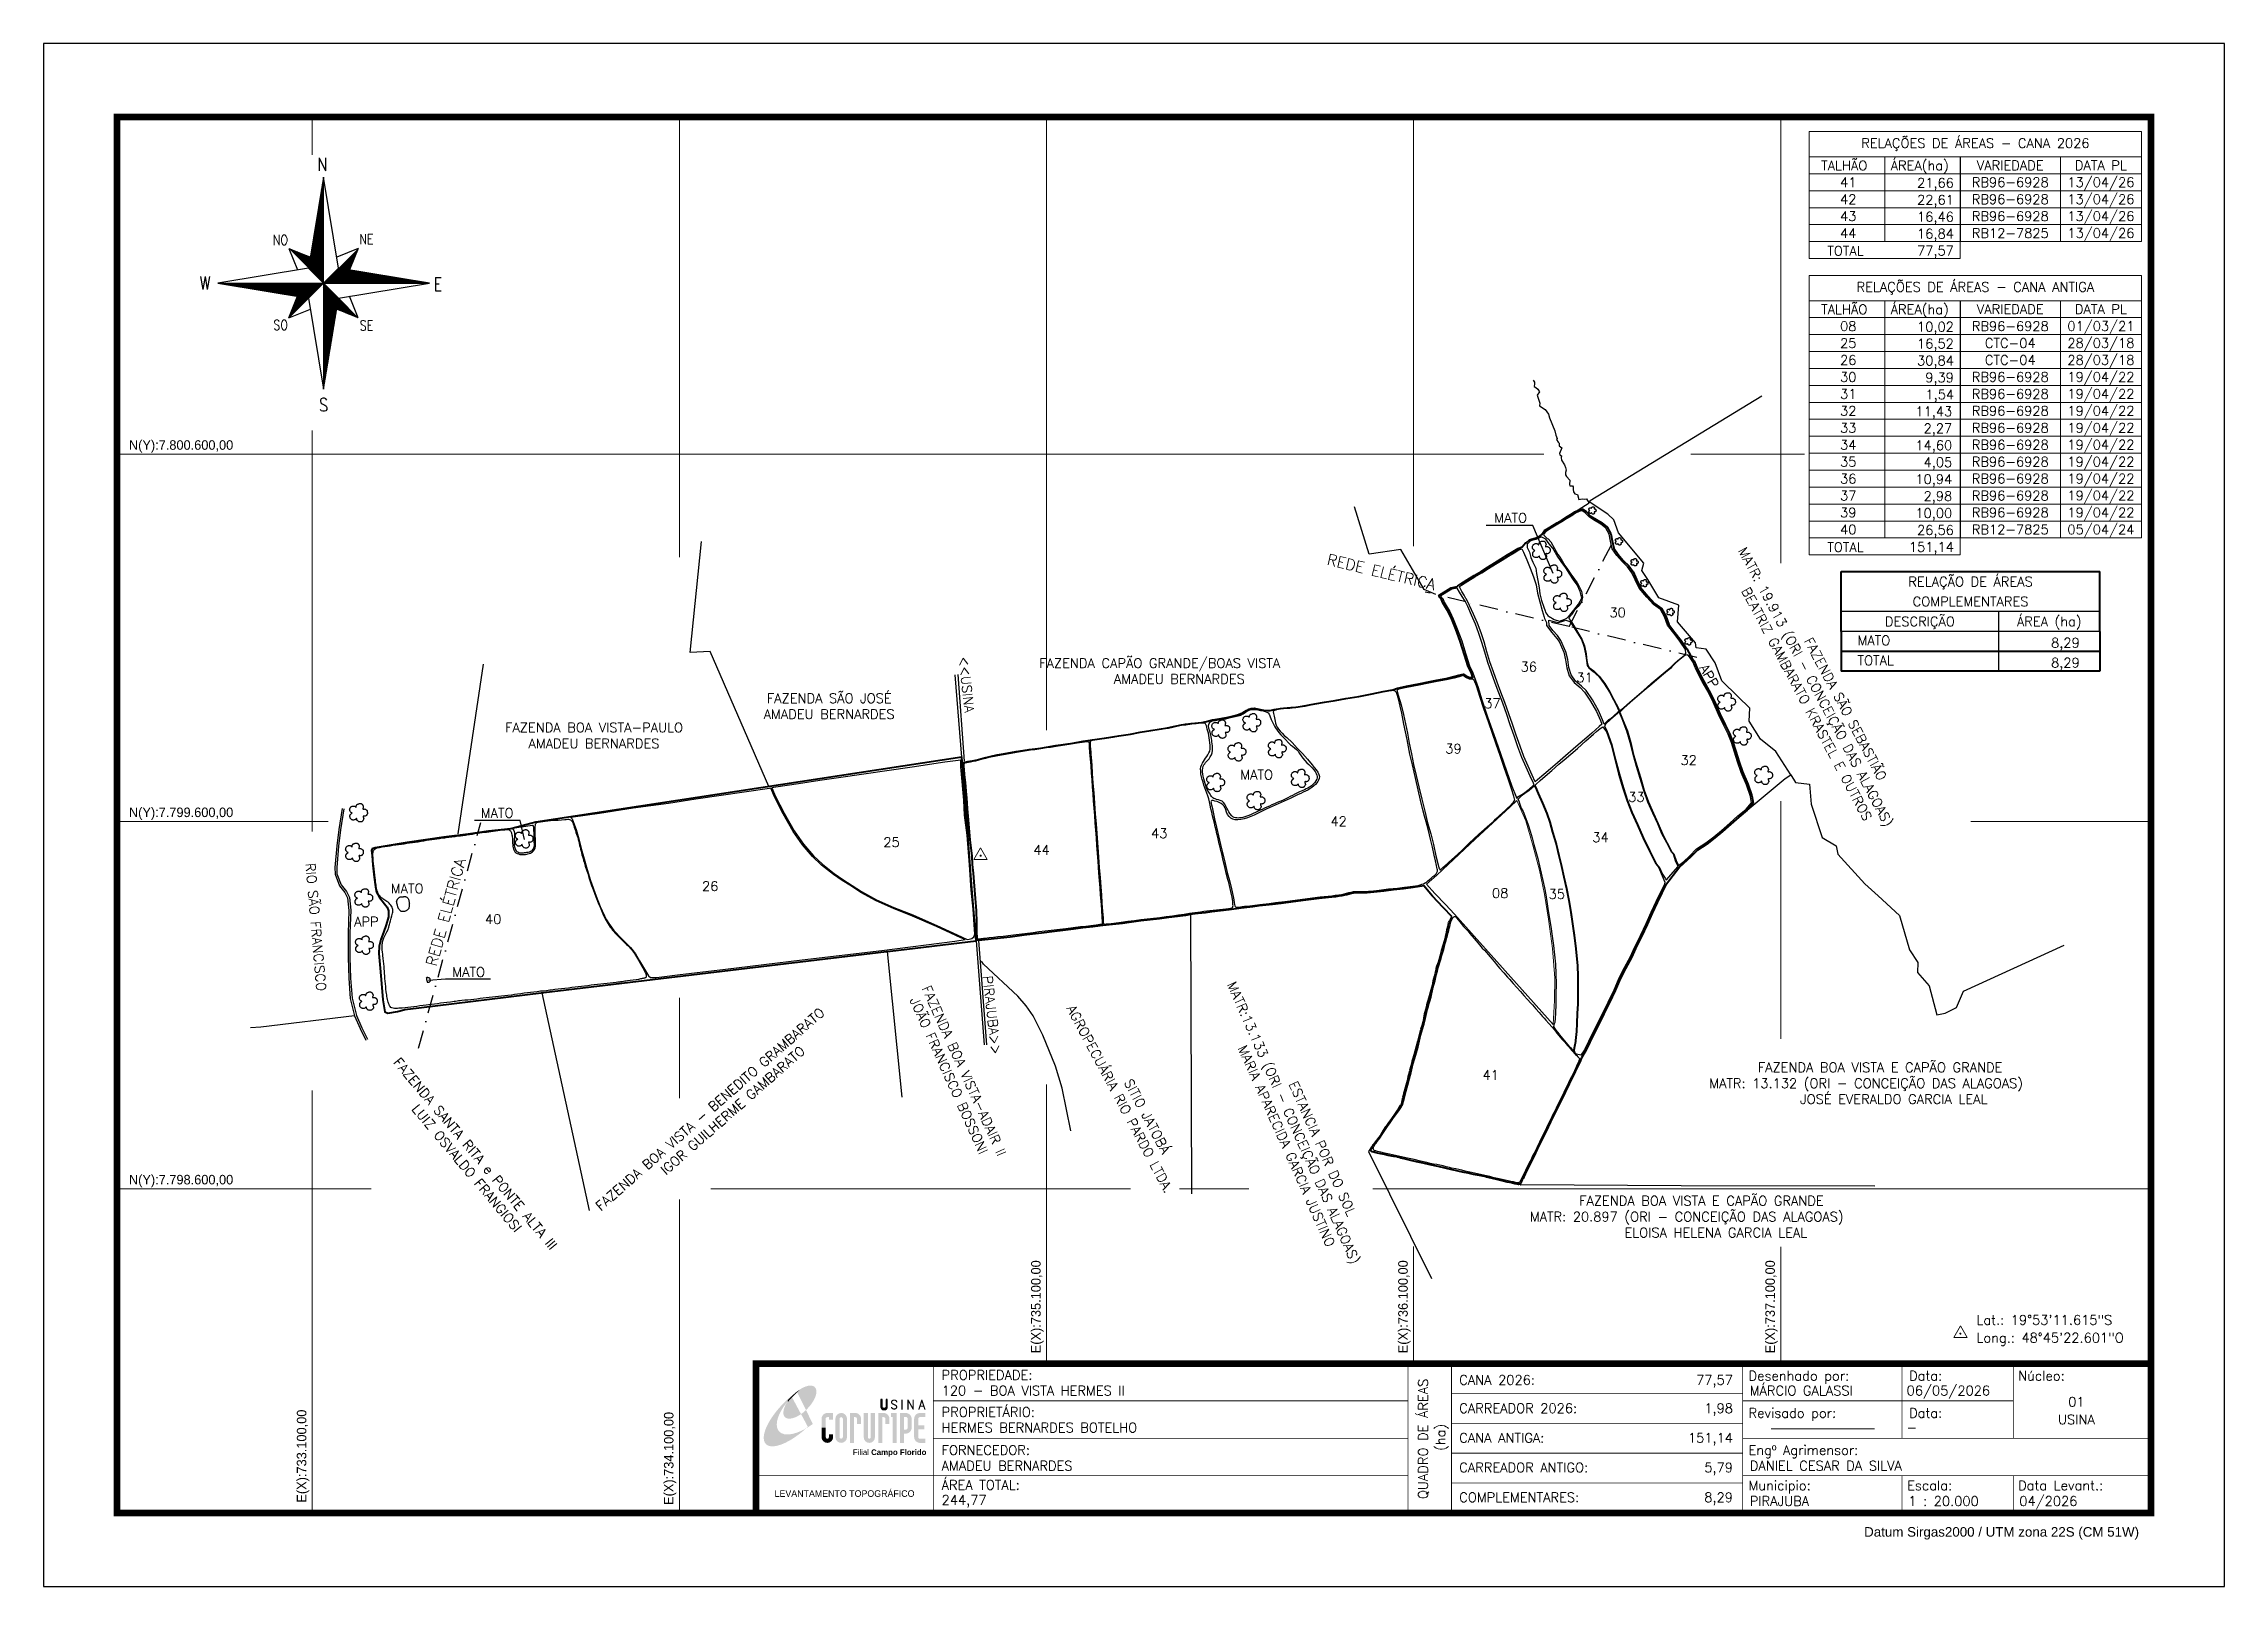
# Model space of a CAD drawing. Extents: x 732368 to 738308, y 7797517 to 7801717.
import ezdxf
from ezdxf.enums import TextEntityAlignment as Align

# ---------------------------------------------------------------- set-up
doc = ezdxf.new("R2010")
doc.units = 0
doc.header["$MEASUREMENT"] = 0
for name, pattern in [('CONTINUO', [0]), ('DASHDOT', [1, 0.5, -0.25, 0, -0.25]), ('LIN0', [0])]:
    doc.linetypes.add(name, pattern=pattern)
doc.layers.add('0114000120', color=1, linetype='Continuous', lineweight=40)
doc.layers.add('MALHA', color=253, linetype='Continuous', lineweight=13)
for name, color, linetype in [('0114000120008', 5, 'Continuous'), ('0114000120025', 5, 'Continuous'), ('0114000120026', 5, 'Continuous'), ('0114000120030', 5, 'Continuous'), ('0114000120031', 5, 'Continuous'), ('0114000120032', 5, 'Continuous'), ('0114000120033', 5, 'Continuous'), ('0114000120034', 5, 'Continuous'), ('0114000120035', 5, 'Continuous'), ('0114000120036', 5, 'Continuous'), ('0114000120037', 5, 'Continuous'), ('0114000120039', 5, 'Continuous'), ('0114000120040', 5, 'Continuous'), ('0114000120041', 5, 'Continuous'), ('0114000120042', 5, 'Continuous'), ('0114000120043', 5, 'Continuous'), ('0114000120044', 5, 'Continuous'), ('MARGEM', 7, 'CONTINUO'), ('MATO', 3, 'Continuous'), ('QUADRO_DE_AREAS_CANA_2026', 7, 'Continuous'), ('QUADRO_DE_AREAS_CANA_ANTIGA', 7, 'Continuous'), ('QUADRO_DE_AREAS_COMPLEMENTARES', 7, 'Continuous'), ('REDE_DE_LUZ', 6, 'DASHDOT'), ('RIO', 5, 'Continuous'), ('RODOVIA', 1, 'Continuous'), ('SETA_NORTE', 3, 'Continuous'), ('TEXTO', 7, 'Continuous')]:
    doc.layers.add(name, color=color, linetype=linetype)
doc.styles.add('arial', font='arial.ttf')
doc.styles.add('marcelo', font='arial.ttf')
doc.styles.add('ROMANS', font='romans', dxfattribs={"height": 0.2})
doc.styles.add('SIMPLEX', font='simplex', dxfattribs={"height": 0.2})

msp = doc.modelspace()

# ---------------------------------------------------------------- texts
at = {"layer": 'MALHA'}
for s, p in [('N(Y):7.800.600,00', (732600.7, 7800603.9)), ('N(Y):7.799.600,00', (732600.7, 7799603.9)), ('N(Y):7.798.600,00', (732600.7, 7798603.9))]:
    msp.add_text(s, height=26, dxfattribs=at).set_placement(p, align=Align.BOTTOM_LEFT)
for s, p in [('E(X):735.100,00', (735091.8, 7798152)), ('E(X):736.100,00', (736091.8, 7798152)), ('E(X):737.100,00', (737091.8, 7798152)), ('E(X):733.100,00', (733091.8, 7797745.4)), ('E(X):734.100,00', (734091.8, 7797739.1))]:
    msp.add_text(s, height=26, rotation=90, dxfattribs=at).set_placement(p, align=Align.BOTTOM_LEFT)
at = {"layer": 'MARGEM', "color": 7, "linetype": 'Continuous', "lineweight": 9}
for s, style, p in [('PROPRIEDADE:', 'SIMPLEX', (734814.3, 7798105.8)), ('Desenhado por:', 'SIMPLEX', (737012.2, 7798103.8)), ('Data:', 'SIMPLEX', (737449.4, 7798103.8)), ('Núcleo:', 'SIMPLEX', (737746.4, 7798103.8)), ('PROPRIETÁRIO:', 'SIMPLEX', (734814.3, 7798005)), ('Revisado por:', 'SIMPLEX', (737012.2, 7798002.5)), ('Data:', 'SIMPLEX', (737449.4, 7798002.5)), ('FORNECEDOR:', 'SIMPLEX', (734814.3, 7797901.3)), ('Engº Agrimensor:', 'SIMPLEX', (737012.2, 7797901.3)), ('ÁREA TOTAL:', 'SIMPLEX', (734814.3, 7797806.6)), ('Municipio:', 'SIMPLEX', (737012.2, 7797805.1)), ('Escala:', 'SIMPLEX', (737444.2, 7797805.1)), ('Data Levant.:', 'SIMPLEX', (737746.4, 7797805.1)), ('Datum Sirgas2000 / UTM zona 22S (CM 51W)', 'marcelo', (737327.1, 7797678.7))]:
    msp.add_text(s, height=26, dxfattribs=dict(at, style=style)).set_placement(p, align=Align.TOP_LEFT)
at = {"layer": 'MARGEM', "color": 7, "linetype": 'Continuous', "style": 'SIMPLEX'}
for s, p in [('CANA 2026:', (736224.3, 7798092.3)), ('120 - BOA VISTA HERMES II', (734814.3, 7798063.3)), ('MÁRCIO GALASSI', (737015.5, 7798063.3)), ('06/05/2026', (737442.9, 7798063.3)), ('CARREADOR 2026:', (736224.3, 7798015.3)), ('HERMES BERNARDES BOTELHO', (734814.3, 7797962.6)), ('CANA ANTIGA:', (736224.3, 7797934.7)), ('-', (737442.9, 7797962.6)), ('AMADEU BERNARDES', (734814.3, 7797858.9)), ('CARREADOR ANTIGO:', (736224.3, 7797854.1)), ('DANIEL CESAR DA SILVA', (737015.5, 7797858.9)), ('244,77', (734814.3, 7797765.6)), ('COMPLEMENTARES:', (736224.3, 7797772.8)), ('PIRAJUBA', (737015.5, 7797762.6)), ('1 : 20.000', (737447.6, 7797762.6)), ('04/2026', (737749.8, 7797762.6))]:
    msp.add_text(s, height=26, dxfattribs=at).set_placement(p, align=Align.TOP_LEFT)
for s, p in [('77,57', (736969.7, 7798092.3)), ('1,98', (736969.7, 7798015.3)), ('151,14', (736969.7, 7797934.7)), ('5,79', (736969.7, 7797854.1)), ('8,29', (736969.7, 7797772.8))]:
    msp.add_text(s, height=26, dxfattribs=at).set_placement(p, align=Align.TOP_RIGHT)
for s, p in [('QUADRO DE ÁREAS', (736125.7, 7797918.8)), ('(ha)', (736173.2, 7797922.8))]:
    msp.add_text(s, height=26, rotation=90, dxfattribs=at).set_placement(p, align=Align.MIDDLE_CENTER)
for s, p in [('01', (737905.3, 7798019.7)), ('USINA', (737905.3, 7797971.7))]:
    msp.add_text(s, height=26, dxfattribs=at).set_placement(p, align=Align.MIDDLE_CENTER)
at = {"layer": 'MARGEM', "color": 7, "linetype": 'Continuous', "style": 'SIMPLEX', "width": 18.277778}
msp.add_text('-', height=26, dxfattribs=at).set_placement((737011, 7797934.8), (737418.3, 7797934.8), align=Align.FIT)
at = {"layer": 'MARGEM', "color": 7, "linetype": 'ByBlock'}
msp.add_text('LEVANTAMENTO TOPOGRÁFICO', height=18, dxfattribs=at).set_placement((734549.9, 7797770.1), align=Align.MIDDLE_CENTER)
at = {"layer": 'QUADRO_DE_AREAS_CANA_2026', "linetype": 'Continuous', "style": 'ROMANS'}
for s, p in [('TALHÃO', (737209.9, 7801372.6)), ('ÁREA(ha)', (737399.3, 7801372.6)), ('41', (737261.5, 7801326.8)), ('42', (737261.5, 7801280.7)), ('43', (737261.5, 7801234.6)), ('44', (737261.5, 7801188.4)), ('TOTAL', (737226.7, 7801140.3))]:
    msp.add_text(s, height=26, dxfattribs=at).set_placement(p)
for s, p in [('VARIEDADE', (737725.1, 7801386)), ('DATA PL', (737972, 7801386.1)), ('RB96-6928', (737725.1, 7801339.9)), ('RB96-6928', (737725.1, 7801293.8)), ('13/04/26', (737972, 7801340)), ('13/04/26', (737972, 7801293.8)), ('RB96-6928', (737725.1, 7801247.6)), ('13/04/26', (737972, 7801247.7)), ('RB12-7825', (737725.1, 7801201.5)), ('13/04/26', (737972, 7801201.6))]:
    msp.add_text(s, height=26, dxfattribs=at).set_placement(p, align=Align.MIDDLE_CENTER)
for s, p in [('21,66', (737571.5, 7801325.4)), ('22,61', (737571.5, 7801279.2)), ('16,46', (737571.5, 7801233.1)), ('16,84', (737571.5, 7801187)), ('77,57', (737571.5, 7801140.8))]:
    msp.add_text(s, height=26, dxfattribs=at).set_placement(p, align=Align.RIGHT)
at = {"layer": 'QUADRO_DE_AREAS_CANA_2026', "color": 7, "linetype": 'Continuous', "insert": (737630.1, 7801442.7), "char_height": 26, "width": 794.338, "attachment_point": 5, "line_spacing_factor": 0.9, "style": 'ROMANS'}
msp.add_mtext('RELAÇÕES DE ÁREAS - CANA 2026', dxfattribs=at)
at = {"layer": 'QUADRO_DE_AREAS_CANA_ANTIGA', "linetype": 'Continuous', "style": 'ROMANS'}
for s, p in [('TALHÃO', (737209.9, 7800981)), ('ÁREA(ha)', (737399.3, 7800981)), ('08', (737261.5, 7800935.2)), ('25', (737261.5, 7800889.1)), ('26', (737261.5, 7800843)), ('30', (737261.5, 7800796.8)), ('31', (737261.5, 7800750.7)), ('32', (737261.5, 7800704.6)), ('33', (737261.5, 7800658.4)), ('34', (737261.5, 7800612.3)), ('35', (737261.5, 7800566.2)), ('36', (737261.5, 7800520)), ('37', (737261.5, 7800473.9)), ('39', (737261.5, 7800427.8)), ('TOTAL', (737226.7, 7800333.5)), ('40', (737261.5, 7800381.7))]:
    msp.add_text(s, height=26, dxfattribs=at).set_placement(p)
for s, p in [('VARIEDADE', (737725.1, 7800994.4)), ('DATA PL', (737972, 7800994.5)), ('RB96-6928', (737725.1, 7800948.3)), ('01/03/21', (737972, 7800948.4)), ('CTC-04', (737725.1, 7800902.2)), ('28/03/18', (737972, 7800902.3)), ('CTC-04', (737725.1, 7800856.1)), ('28/03/18', (737972, 7800856.1)), ('19/04/22', (737972, 7800810)), ('RB96-6928', (737725.1, 7800809.9)), ('RB96-6928', (737725.1, 7800763.8)), ('19/04/22', (737972, 7800763.9)), ('RB96-6928', (737725.1, 7800717.7)), ('19/04/22', (737972, 7800717.7)), ('RB96-6928', (737725.1, 7800671.5)), ('19/04/22', (737972, 7800671.6)), ('RB96-6928', (737725.1, 7800625.4)), ('RB96-6928', (737725.1, 7800579.3)), ('19/04/22', (737972, 7800625.5)), ('19/04/22', (737972, 7800579.3)), ('RB96-6928', (737725.1, 7800533.1)), ('19/04/22', (737972, 7800533.2)), ('RB96-6928', (737725.1, 7800487)), ('19/04/22', (737972, 7800487.1)), ('RB96-6928', (737725.1, 7800440.9)), ('05/04/24', (737972, 7800394.8)), ('19/04/22', (737972, 7800440.9)), ('RB12-7825', (737725.1, 7800394.7))]:
    msp.add_text(s, height=26, dxfattribs=at).set_placement(p, align=Align.MIDDLE_CENTER)
for s, p in [('10,02', (737571.5, 7800933.8)), ('16,52', (737571.5, 7800887.7)), ('30,84', (737571.5, 7800841.5)), ('9,39', (737571.5, 7800795.4)), ('1,54', (737572.1, 7800749.3)), ('11,43', (737567, 7800703.1)), ('2,27', (737567, 7800657)), ('14,60', (737567, 7800610.9)), ('4,05', (737567, 7800564.7)), ('10,94', (737567, 7800518.6)), ('2,98', (737567, 7800472.5)), ('10,00', (737567, 7800426.3)), ('151,14', (737571.5, 7800334.1)), ('26,56', (737571.5, 7800380.2))]:
    msp.add_text(s, height=26, dxfattribs=at).set_placement(p, align=Align.RIGHT)
at = {"layer": 'QUADRO_DE_AREAS_CANA_ANTIGA', "color": 7, "linetype": 'Continuous', "insert": (737630.1, 7801051.2), "char_height": 26, "width": 794.338, "attachment_point": 5, "line_spacing_factor": 0.9, "style": 'ROMANS'}
msp.add_mtext('RELAÇÕES DE ÁREAS - CANA ANTIGA', dxfattribs=at)
at = {"layer": 'QUADRO_DE_AREAS_COMPLEMENTARES', "linetype": 'Continuous', "style": 'SIMPLEX'}
for s, p in [('RELAÇÃO DE ÁREAS', (737616.9, 7800252.8)), ('COMPLEMENTARES', (737616.9, 7800198.6)), ('DESCRIÇÃO', (737479, 7800144.3)), ('ÁREA (ha)', (737831.3, 7800144.3))]:
    msp.add_text(s, height=26, dxfattribs=at).set_placement(p, align=Align.MIDDLE_CENTER)
for s, p in [('MATO', (737309, 7800092.7)), ('TOTAL', (737309, 7800038.4))]:
    msp.add_text(s, height=26, dxfattribs=at).set_placement(p, align=Align.MIDDLE_LEFT)
for p in [(737914.3, 7800073.4), (737914.3, 7800019.1)]:
    msp.add_text('8,29', height=26, dxfattribs=at).set_placement(p, align=Align.RIGHT)
at = {"layer": 'REDE_DE_LUZ', "linetype": 'Continuous', "style": 'SIMPLEX'}
for rotation, p in [(346.49373, (736008.8, 7800264.3)), (74.5634, (733478.1, 7799348.8))]:
    msp.add_text('REDE ELÉTRICA', height=30, rotation=rotation, dxfattribs=at).set_placement(p, align=Align.CENTER)
at = {"layer": 'TEXTO', "linetype": 'Continuous', "style": 'SIMPLEX'}
for s, p in [('MATO', (736364.3, 7800413.4)), ('30', (736655.7, 7800155.6)), ('36', (736413.6, 7800008)), ('31', (736565.7, 7799978.6)), ('37', (736314.6, 7799908.2)), ('39', (736208.5, 7799785)), ('32', (736849.1, 7799753.7)), ('MATO', (735672.3, 7799714)), ('MATO', (733603.7, 7799609.9)), ('33', (736706.8, 7799653.4)), ('43', (735407.1, 7799554.7)), ('42', (735895.7, 7799587.4)), ('44', (735086.5, 7799509)), ('34', (736608.9, 7799543.7)), ('MATO', (733358.6, 7799404.3)), ('08', (736335.6, 7799391.6)), ('35', (736489.9, 7799389.1)), ('MATO', (733526, 7799176.8)), ('41', (736310.1, 7798896.4))]:
    msp.add_text(s, height=26, dxfattribs=at).set_placement(p, align=Align.CENTER)
at = {"layer": 'TEXTO', "color": 0, "linetype": 'Continuous', "style": 'SIMPLEX'}
for s, rotation, p in [('<<USINA', 276.08885, (734861, 7800047.8)), ('PIRAJUBA>>', 276.41291, (734926.4, 7799178.2))]:
    msp.add_text(s, height=26, rotation=rotation, dxfattribs=at).set_placement(p)
at = {"layer": 'TEXTO', "linetype": 'Continuous', "style": 'SIMPLEX'}
for s, rotation, p in [('APP', 299.82771, (736893.6, 7799989.2)), ('RIO SÃO FRANCISCO', 275, (733097, 7799311.4))]:
    msp.add_text(s, height=26, rotation=rotation, dxfattribs=at).set_placement(p, align=Align.CENTER)
for s, p in [('25', (734655.6, 7799530.4)), ('26', (734161.6, 7799410.7)), ('APP', (733213.9, 7799313.9)), ('40', (733570.6, 7799320.7))]:
    msp.add_text(s, height=26, dxfattribs=at).set_placement(p)
at = {"layer": 'TEXTO', "linetype": 'ByBlock', "style": 'SIMPLEX'}
for s, p in [('Lat.: 19°53\'11.615"S', (737633, 7798229.6, 1313.5)), ('Long.: 48°45\'22.601"O', (737633, 7798181.3, 1313.5))]:
    msp.add_text(s, height=26, dxfattribs=at).set_placement(p)
at = {"layer": 'TEXTO', "char_height": 26, "attachment_point": 2, "style": 'SIMPLEX'}
for s, insert, width, rotation in [('{\\Fsimplex;\\W5.11842;  }FAZENDA SÃO SEBASTIÃO\\PMATR: 19.913 (ORI - CONCEIÇÃO DAS ALAGOAS)\\P{\\Fsimplex;\\W3.34211; }BEATRIZ GAMBARATO KRASTEL E OUTROS', (737244.8, 7799992.8), 1221.863, 298), ('{\\Fsimplex;\\W5.42105;  }ESTANCIA POR DO SOL\\PMATR:13.133 (ORI - CONCEIÇÃO DAS ALAGOAS)\\P{\\Fsimplex;\\W5.63158; }MARIA APARECIDA GARCIA JUSTINO', (735824.3, 7798802.8), 1189.895, 294), ('{\\W6.51316; }FAZENDA BOA VISTA-ADAIR II   \\P      JOÃO FRANCISCO BOSSONI', (734863.6, 7798979.5), 926.431, 294.31758), ('{\\W6.51316;  }FAZENDA BOA VISTA - BENEDITO GRAMBARATO                    IGOR GUILHERME GAMBARATO', (734134.5, 7798790.9), 1303.544, 41.27815), ('{\\Fsimplex;\\W8.60526; }SITIO JATOBÁ\\PAGROPECUÁRIA RIO PARDO LTDA.', (735349.7, 7798870.9), 885.311, 298), ('{\\W5.78947;   }FAZENDA SANTA RITA e PONTE ALTA III\\P{\\W9.53947;  }LUIZ OSVALDO FRANGIOSI', (733454.9, 7798822.2), 1425.318, 310)]:
    msp.add_mtext(s, dxfattribs=dict(at, insert=insert, width=width, rotation=rotation))
for s, insert, width in [('{\\W6.51316;  }FAZENDA CAPÃO GRANDE/BOAS VISTA                     AMADEU BERNARDES', (735417.1, 7800043.9), 1254.011), ('{\\W6.51316;  }FAZENDA SÃO JOSÉ\\P             AMADEU BERNARDES', (734392, 7799948.2), 1254.011), ('{\\W6.51316;  }FAZENDA BOA VISTA-PAULO\\P             AMADEU BERNARDES', (733751.4, 7799868.5), 1254.011), ('{\\Fsimplex;\\W4.26316; }FAZENDA BOA VISTA E CAPÃO GRANDE\\PMATR: 13.132 (ORI - CONCEIÇÃO DAS ALAGOAS)\\P{\\Fsimplex;\\W8.44737; }JOSÉ EVERALDO GARCIA LEAL', (737332.5, 7798943.3), 1208.048), ('{\\Fsimplex;\\W4.47368; }FAZENDA BOA VISTA E CAPÃO GRANDE\\PMATR: 20.897 (ORI - CONCEIÇÃO DAS ALAGOAS)\\P{\\Fsimplex;\\W8.89474; }ELOISA HELENA GARCIA LEAL', (736843.9, 7798580.2), 1204.427)]:
    msp.add_mtext(s, dxfattribs=dict(at, insert=insert, width=width))

# ---------------------------------------------------------------- blocks, each defined once
blk = doc.blocks.new('mato')
at = {"layer": 'MATO', "color": 94, "linetype": 'CONTINUO'}
blk.add_lwpolyline([(734601.6, 7824194.7), (734600.8, 7824194.1), (734600, 7824193.3), (734599.1, 7824192.6), (734598, 7824192.3), (734596.9, 7824192.2), (734595.8, 7824192.2), (734594.9, 7824192.4), (734594.2, 7824192.7), (734593.5, 7824193.1), (734592.9, 7824193.6), (734592.3, 7824194.1), (734591.8, 7824194.7), (734591.5, 7824195.3), (734591.3, 7824195.9), (734591.2, 7824196.6), (734591, 7824197.5), (734591, 7824198.4), (734591, 7824199.3), (734591.2, 7824200), (734591.5, 7824200.5), (734591.9, 7824201), (734592.1, 7824201.5), (734592.4, 7824201.9), (734592.8, 7824202.3), (734594.2, 7824203.2), (734594.7, 7824203.6), (734594.5, 7824203.7), (734593.5, 7824204), (734593.1, 7824204.2), (734592.7, 7824204.5), (734592.3, 7824204.9), (734591.8, 7824205.6), (734591.3, 7824206.3), (734590.9, 7824207.1), (734590.7, 7824208), (734590.6, 7824208.8), (734590.7, 7824209.7), (734590.9, 7824210.7), (734591.3, 7824211.6), (734591.7, 7824212.4), (734592, 7824212.8), (734592.3, 7824213.1), (734592.7, 7824213.4), (734593.3, 7824213.8), (734593.9, 7824214.2), (734594.6, 7824214.5), (734595.3, 7824214.7), (734596, 7824214.8), (734596.6, 7824214.8), (734597.2, 7824214.8), (734597.8, 7824214.7), (734598.2, 7824214.6), (734598.7, 7824214.4), (734599.1, 7824214.3), (734599.5, 7824214), (734600, 7824213.4), (734600.5, 7824213), (734600.9, 7824212.8), (734601.1, 7824213.4), (734601.2, 7824214.2), (734601.3, 7824215.1), (734601.4, 7824215.5), (734601.5, 7824215.8), (734602, 7824216.5), (734602.3, 7824217), (734602.7, 7824217.4), (734603.2, 7824217.6), (734603.7, 7824217.8), (734604.3, 7824218), (734605.3, 7824218.4), (734605.8, 7824218.6), (734606.3, 7824218.7), (734606.9, 7824218.8), (734607.5, 7824218.8), (734608, 7824218.8), (734608.6, 7824218.7), (734609.1, 7824218.6), (734609.5, 7824218.4), (734610, 7824218.1), (734610.4, 7824217.9), (734610.7, 7824217.6), (734611, 7824217.2), (734611.3, 7824216.8), (734611.7, 7824216.3), (734611.9, 7824215.7), (734612.2, 7824215.1), (734612.4, 7824214.6), (734612.5, 7824214), (734612.5, 7824213.3), (734612.2, 7824212.1), (734611.9, 7824210.9), (734611.7, 7824210), (734612.4, 7824209.8), (734613.2, 7824209.9), (734614.1, 7824210), (734614.7, 7824209.9), (734615.4, 7824209.8), (734616, 7824209.5), (734616.6, 7824209.1), (734617.3, 7824208.6), (734617.8, 7824208.1), (734618.2, 7824207.9), (734618.6, 7824207.5), (734618.8, 7824207), (734619, 7824205.5), (734619.1, 7824203.9), (734619.1, 7824202.4), (734618.8, 7824201.5), (734618.4, 7824200.9), (734618, 7824200.3), (734617.5, 7824199.8), (734617, 7824199.3), (734616.5, 7824199), (734615.7, 7824198.7), (734614.9, 7824198.5), (734614.1, 7824198.3), (734613.3, 7824198.6), (734612.6, 7824198.7), (734612.1, 7824198.5), (734612.3, 7824197.3), (734613.2, 7824194.3), (734613.1, 7824193.5), (734613, 7824192.9), (734612.3, 7824191.8), (734611.9, 7824191.2), (734611.4, 7824190.7), (734611, 7824190.3), (734610.6, 7824189.9), (734610.1, 7824189.6), (734609.5, 7824189.4), (734608.8, 7824189.2), (734608.2, 7824189.2), (734607.5, 7824189.1), (734606.8, 7824189.2), (734605.7, 7824189.3), (734605.3, 7824189.5), (734604.8, 7824189.7), (734604.2, 7824190.1), (734603.7, 7824190.7), (734603.2, 7824191.3), (734602.7, 7824191.7), (734602.3, 7824192.2), (734602, 7824192.7), (734601.9, 7824194.3), (734601.7, 7824195)], dxfattribs=at)
blk = doc.blocks.new('A$C78F83FB3')
at = {"layer": 'MARGEM'}
h = blk.add_hatch(color=20, dxfattribs=at)
edge = h.paths.add_edge_path()
edge.add_ellipse((19.49, 23.77), major_axis=(-6.68, -6.67), ratio=0.469426, start_angle=292.73277, end_angle=601.25787)
edge.add_ellipse((22.83, 22.05), major_axis=(12.64, 11.29), ratio=0.457614, start_angle=79.90686, end_angle=107.91393)
edge = h.paths.add_edge_path()
edge.add_ellipse((18.28, 18.7), major_axis=(13.95, 13.59), ratio=0.386848, start_angle=63.96117, end_angle=264.59932)
edge.add_ellipse((22.83, 22.05), major_axis=(12.64, 11.29), ratio=0.457614, start_angle=107.91393, end_angle=245.11815, ccw=False)
edge.add_ellipse((19.49, 23.77), major_axis=(-6.68, -6.67), ratio=0.469426, start_angle=241.25787, end_angle=292.73277, ccw=False)
for color, points in [(20, [(15.46, 26.12), (14.17, 24.81), (14.06, 24.24), (14.39, 23.97), (14.67, 24.54), (19.47, 29.32), (18.48, 28.66), (17.31, 27.78)]), (7, [(58.42, 24.9), (57.9, 24.9), (57.9, 21.73, -0.414214), (57.15, 20.98), (56.84, 20.98, -0.414214), (56.09, 21.73), (56.09, 24.9), (55.57, 24.9), (55.57, 21.73, 0.414214), (56.84, 20.46), (57.15, 20.46, 0.414214), (58.42, 21.73)]), (7, [(61.7, 24.9), (61.23, 24.9, 0.396318), (60.04, 23.78), (60.04, 23.72, 0.151912), (60.39, 22.97), (60.46, 22.92), (62.18, 22), (62.85, 21.83, 0.12407), (62.51, 22.42), (60.75, 23.36, -0.13192), (60.56, 23.77, -0.385578), (61.23, 24.37), (61.7, 24.37, -0.414214), (62.37, 23.7), (62.89, 23.7, 0.414214)]), (7, [(62.37, 23.7), (62.89, 23.7, 0.414214), (61.7, 24.9), (61.23, 24.9, 0.396318), (60.04, 23.78), (60.04, 23.72, 0.151912), (60.39, 22.97), (60.46, 22.92), (62.18, 22), (62.18, 22, -0.131921), (62.37, 21.59, -0.385578), (61.7, 20.98), (61.23, 20.98, -0.414214), (60.56, 21.65), (60.04, 21.65, 0.414214), (61.23, 20.46), (61.7, 20.46, 0.402546), (62.89, 21.61, 0.165292), (62.51, 22.42), (60.75, 23.36, -0.13192), (60.56, 23.77, -0.385578), (61.23, 24.37), (61.7, 24.37, -0.414214)]), (7, [(30.97, 12.46), (29.13, 12.46), (29.13, 8.21, 1), (34.29, 8.21), (34.29, 9.41), (32.45, 9.41), (32.45, 8.21, -1), (30.97, 8.21)])]:
    blk.add_hatch(color=color, dxfattribs=at).paths.add_polyline_path(points)
h = blk.add_hatch(color=7, dxfattribs=at)
h.paths.add_polyline_path([(65.24, 24.9), (64.72, 24.9), (64.72, 20.46), (65.24, 20.46)])
h.paths.add_polyline_path([(67.38, 20.46), (67.9, 20.46), (67.9, 23.74), (69.74, 20.46), (70.23, 20.46), (70.23, 24.9), (69.71, 24.9), (69.71, 21.58), (67.85, 24.9), (67.38, 24.9)])
h.paths.add_polyline_path([(72.17, 20.46), (72.72, 20.46), (73.14, 21.73), (74.49, 21.73), (74.9, 20.46), (75.45, 20.46), (74, 24.9), (73.62, 24.9)])
h.paths.add_polyline_path([(73.81, 23.8), (74.32, 22.25), (73.31, 22.25)], flags=16)
h = blk.add_hatch(color=7, dxfattribs=at)
h.paths.add_polyline_path([(31.71, 18.93, 0.414214), (29.13, 16.35), (29.13, 12.46), (30.97, 12.46), (30.97, 16.35, -0.414214), (31.71, 17.09), (32.45, 17.09), (32.45, 16.02), (34.29, 16.02), (34.29, 18.93)])
h.paths.add_polyline_path([(44.15, 17.09, -0.414214), (44.89, 16.35), (44.89, 14.1), (46.72, 14.1), (46.72, 16.17, 0.433937), (44.15, 18.93), (41.77, 18.93), (41.77, 12.46), (43.61, 12.46), (43.61, 17.09)])
h.paths.add_polyline_path([(43.61, 12.46), (41.77, 12.46), (41.77, 5.62), (43.61, 5.62)])
h.paths.add_polyline_path([(47.92, 12.46), (49.75, 12.46), (49.75, 18.93), (47.92, 18.93)])
h.paths.add_polyline_path([(52.91, 18.93), (51.08, 18.93), (51.08, 12.46), (52.91, 12.46)])
h.paths.add_polyline_path([(51.08, 8.12, -1), (49.75, 8.12), (49.75, 12.46), (47.92, 12.46), (47.92, 8.12, 1), (52.91, 8.12), (52.91, 12.46), (51.08, 12.46)])
h.paths.add_polyline_path([(54.41, 12.46), (56.25, 12.46), (56.25, 17.09), (56.79, 17.09, -0.414214), (57.53, 16.35), (57.53, 14.1), (59.36, 14.1), (59.36, 16.17, 0.433937), (56.79, 18.93), (54.41, 18.93)])
h.paths.add_polyline_path([(56.25, 12.46), (54.41, 12.46), (54.41, 5.62), (56.25, 5.62)])
h.paths.add_polyline_path([(60.73, 12.46), (62.58, 12.46), (62.58, 18.93), (60.02, 18.93), (60.02, 17.08), (60.73, 17.08)])
h.paths.add_polyline_path([(62.58, 12.46), (60.73, 12.46), (60.73, 5.62), (62.58, 5.62)])
h.paths.add_polyline_path([(64.06, 12.46), (65.82, 12.46), (65.82, 17.17), (66.66, 17.17, -0.450417), (67.48, 16.25), (67.48, 12.46), (69.24, 12.46, 0.002307), (69.24, 12.48, 0.005282), (69.23, 12.54, -0.000938), (69.23, 12.53), (69.23, 16.17, 0.433937), (66.66, 18.93), (64.06, 18.93)])
h.paths.add_polyline_path([(64.06, 5.62), (65.82, 5.62), (65.82, 9.77), (66.66, 9.77, 0.426056), (69.24, 12.46), (67.48, 12.46), (67.48, 12.45, -0.450417), (66.66, 11.53), (65.82, 11.53), (65.82, 12.46), (64.06, 12.46)])
h.paths.add_polyline_path([(70.37, 12.46), (74.87, 12.46), (74.87, 13.44), (72.21, 13.44), (72.21, 16.35, -0.414214), (72.95, 17.09), (75.38, 17.09), (75.38, 18.93), (72.95, 18.93, 0.414214), (70.37, 16.35)])
h.paths.add_polyline_path([(72.21, 11.62), (74.87, 11.62), (74.87, 12.46), (70.37, 12.46), (70.37, 8.21, 0.414214), (72.95, 5.62), (75.38, 5.62), (75.38, 7.47), (72.95, 7.47, -0.414214), (72.21, 8.21)])
h = blk.add_hatch(color=7, dxfattribs=at)
h.paths.add_polyline_path([(35.29, 16.35), (35.29, 8.21, 1), (40.46, 8.21, 0.016978), (40.45, 8.38), (40.45, 16.17, 0.433937), (37.88, 18.93), (37.87, 18.93, 0.41391)])
h.paths.add_polyline_path([(38.62, 16.35), (38.62, 8.21, -1), (37.13, 8.21), (37.13, 16.35, -1)], flags=16)
at = {"layer": 'MARGEM', "linetype": 'Continuous'}
blk.add_lwpolyline([(58.42, 24.9), (57.9, 24.9), (57.9, 21.73, -0.414214), (57.15, 20.98), (56.84, 20.98, -0.414214), (56.09, 21.73), (56.09, 24.9), (55.57, 24.9), (55.57, 21.73, 0.414214), (56.84, 20.46), (57.15, 20.46, 0.414214), (58.42, 21.73), (58.42, 24.9)], format="xyb", close=True, dxfattribs=at)
at = {"layer": 'MARGEM', "color": 252, "insert": (43.05, 2.72), "char_height": 2.5, "width": 33.0271, "attachment_point": 1, "style": 'arial'}
blk.add_mtext('Filial {\\fArial|b1|i0|c0|p34;Campo Florido}', dxfattribs=at)
blk = doc.blocks.new('A$C309442C0')
at = {"layer": 'SETA_NORTE', "linetype": 'Continuous'}
h = blk.add_hatch(dxfattribs=at)
h.set_pattern_fill('ANSI31', color=256, scale=0.1375, angle=-90, style=0)
h.set_pattern_definition([(315, (-215853.3434, 13873.16845), (0.3086963042, 0.3086963042), [])])
h.paths.add_polyline_path([(73.5, 97.4), (74.7, 104.9), (60, 110.8)])
h = blk.add_hatch(dxfattribs=at)
h.set_pattern_fill('ANSI31', color=256, scale=0.1375, angle=180, style=0)
h.set_pattern_definition([(225, (13869.59828, 216024.21475), (0.3086963042, -0.3086963042), [])])
h.paths.add_polyline_path([(93.8, 97.4), (101.4, 96.2), (107.3, 110.8)])
h = blk.add_hatch(dxfattribs=at)
h.set_pattern_fill('ANSI31', color=256, scale=0.1375, style=0)
h.set_pattern_definition([(45, (-13702.2971, -215849.77324), (-0.3086963042, 0.3086963042), [])])
h.paths.add_polyline_path([(73.5, 77), (65.9, 78.3), (60, 63.6)])
h = blk.add_hatch(dxfattribs=at)
h.set_pattern_fill('ANSI31', color=256, scale=0.1375, angle=90, style=0)
h.set_pattern_definition([(135, (216020.6446, -13698.72693), (-0.3086963042, -0.3086963042), [])])
h.paths.add_polyline_path([(93.8, 77), (92.6, 69.5), (107.3, 63.6)])
for p, q in [((81.6, 146.8), (83.7, 148.9)), ((81.7, 147.6), (83.7, 149.5)), ((81.8, 148.3), (83.7, 150.1)), ((82, 149.1), (83.7, 150.8)), ((82.1, 149.9), (83.7, 151.4)), ((82.2, 150.6), (83.7, 152.1)), ((82.3, 151.4), (83.7, 152.7)), ((82.5, 152.2), (83.7, 153.3)), ((82.6, 152.9), (83.7, 154)), ((82.7, 153.7), (83.7, 154.6)), ((82.9, 154.4), (83.7, 155.2)), ((83, 155.2), (83.7, 155.9)), ((83.1, 156), (83.7, 156.5)), ((83.2, 156.7), (83.7, 157.2)), ((83.4, 157.5), (83.7, 157.8)), ((83.5, 158.3), (83.7, 158.4)), ((83.6, 159), (83.7, 159.1)), ((78.7, 129.3), (83.7, 134.2)), ((78.8, 130), (83.7, 134.9)), ((79, 130.8), (83.7, 135.5)), ((79.1, 131.6), (83.7, 136.1)), ((79.2, 132.3), (83.7, 136.8)), ((79.3, 133.1), (83.7, 137.4)), ((79.5, 133.8), (83.7, 138)), ((79.6, 134.6), (83.7, 138.7)), ((79.7, 135.4), (83.7, 139.3)), ((79.8, 136.1), (83.7, 140)), ((80, 136.9), (83.7, 140.6)), ((80.1, 137.7), (83.7, 141.2)), ((80.2, 138.4), (83.7, 141.9)), ((80.3, 139.2), (83.7, 142.5)), ((80.5, 139.9), (83.7, 143.1)), ((80.6, 140.7), (83.7, 143.8)), ((80.7, 141.5), (83.7, 144.4)), ((80.8, 142.2), (83.7, 145)), ((81, 143), (83.7, 145.7)), ((81.1, 143.8), (83.7, 146.3)), ((81.2, 144.5), (83.7, 147)), ((81.3, 145.3), (83.7, 147.6)), ((81.5, 146.1), (83.7, 148.2)), ((75.7, 111), (83.7, 118.9)), ((75.8, 111.7), (83.7, 119.6)), ((75.9, 112.5), (83.7, 120.2)), ((76.1, 113.3), (83.7, 120.8)), ((76.2, 114), (83.7, 121.5)), ((76.3, 114.8), (83.7, 122.1)), ((76.4, 115.5), (83.7, 122.8)), ((76.6, 116.3), (83.7, 123.4)), ((76.7, 117.1), (83.7, 124)), ((76.8, 117.8), (83.7, 124.7)), ((76.9, 118.6), (83.7, 125.3)), ((77.1, 119.4), (83.7, 125.9)), ((77.2, 120.1), (83.7, 126.6)), ((77.3, 120.9), (83.7, 127.2)), ((77.4, 121.6), (83.7, 127.8)), ((77.6, 122.4), (83.7, 128.5)), ((77.7, 123.2), (83.7, 129.1)), ((77.8, 123.9), (83.7, 129.8)), ((78, 124.7), (83.7, 130.4)), ((78.1, 125.5), (83.7, 131)), ((78.2, 126.2), (83.7, 131.7)), ((78.3, 127), (83.7, 132.3)), ((78.5, 127.7), (83.7, 132.9)), ((78.6, 128.5), (83.7, 133.6)), ((60, 110.8), (74.7, 104.9)), ((60, 110.8), (65.9, 96.2)), ((73.5, 97.3), (83.7, 107.5)), ((73.6, 98), (83.7, 108.1)), ((73.7, 98.8), (83.7, 108.7)), ((73.8, 99.5), (83.7, 109.4)), ((73.8, 97), (83.7, 106.8)), ((73.9, 100.3), (83.7, 110)), ((74.1, 101.1), (83.7, 110.6)), ((74.2, 101.8), (83.7, 111.3)), ((74.2, 96.7), (83.7, 106.2)), ((74.3, 102.6), (83.7, 111.9)), ((74.4, 103.3), (83.7, 112.6)), ((74.5, 96.4), (83.7, 105.6)), ((74.6, 104.1), (83.7, 113.2)), ((74.7, 104.9), (83.7, 113.8)), ((74.8, 105.6), (83.7, 114.5)), ((74.8, 96.1), (83.7, 104.9)), ((74.9, 106.4), (83.7, 115.1)), ((75.1, 107.2), (83.7, 115.7)), ((75.1, 95.7), (83.7, 104.3)), ((75.2, 107.9), (83.7, 116.4)), ((75.3, 108.7), (83.7, 117)), ((75.4, 109.4), (83.7, 117.7)), ((75.6, 110.2), (83.7, 118.3)), ((107.3, 110.8), (92.6, 104.9)), ((107.3, 110.8), (101.4, 96.2)), ((75.4, 95.4), (83.7, 103.6)), ((75.8, 95.1), (83.7, 103)), ((76.1, 94.8), (83.7, 102.4)), ((76.4, 94.5), (83.7, 101.7)), ((76.7, 94.2), (83.7, 101.1)), ((77, 93.8), (83.7, 100.5)), ((77.4, 93.5), (83.7, 99.8)), ((77.7, 93.2), (83.7, 99.2)), ((78, 92.9), (83.7, 98.5)), ((78.3, 92.6), (83.7, 97.9)), ((78.6, 92.2), (83.7, 97.3)), ((78.9, 91.9), (83.7, 96.6)), ((79.3, 91.6), (83.7, 96)), ((79.6, 91.3), (83.7, 95.4)), ((79.9, 91), (83.7, 94.7)), ((80.2, 90.7), (83.7, 94.1)), ((80.5, 90.3), (83.7, 93.4)), ((80.9, 90), (83.7, 92.8)), ((81.2, 89.7), (83.7, 92.2)), ((81.5, 89.4), (83.7, 91.5)), ((81.8, 89.1), (83.7, 90.9)), ((82.1, 88.7), (83.7, 90.3)), ((82.4, 88.4), (83.7, 89.6)), ((83.8, 87.2), (94, 97.4)), ((84.4, 87.2), (94.5, 97.3)), ((85.1, 87.2), (95.1, 97.2)), ((85.7, 87.2), (95.6, 97.1)), ((86.3, 87.2), (96.2, 97)), ((87, 87.2), (96.7, 96.9)), ((87.6, 87.2), (97.2, 96.9)), ((88.3, 87.2), (97.8, 96.8)), ((88.9, 87.2), (98.3, 96.7)), ((89.5, 87.2), (98.9, 96.6)), ((90.2, 87.2), (99.4, 96.5)), ((90.8, 87.2), (100, 96.4)), ((91.4, 87.2), (100.5, 96.3)), ((92.1, 87.2), (101.1, 96.2)), ((92.7, 87.2), (101.6, 96.1)), ((93.4, 87.2), (102.2, 96)), ((94, 87.2), (102.7, 96)), ((94.6, 87.2), (103.3, 95.9)), ((95.3, 87.2), (103.8, 95.8)), ((95.9, 87.2), (104.4, 95.7)), ((96.5, 87.2), (104.9, 95.6)), ((97.2, 87.2), (105.5, 95.5)), ((97.8, 87.2), (106, 95.4)), ((98.4, 87.2), (106.5, 95.3)), ((99.1, 87.2), (107.1, 95.2)), ((99.7, 87.2), (107.6, 95.1)), ((100.4, 87.2), (108.2, 95.1)), ((101, 87.2), (108.7, 95)), ((101.6, 87.2), (109.3, 94.9)), ((102.3, 87.2), (109.8, 94.8)), ((102.9, 87.2), (110.4, 94.7)), ((103.5, 87.2), (110.9, 94.6)), ((104.2, 87.2), (111.5, 94.5)), ((104.8, 87.2), (112, 94.4)), ((105.5, 87.2), (112.6, 94.3)), ((106.1, 87.2), (113.1, 94.2)), ((106.7, 87.2), (113.7, 94.1)), ((107.4, 87.2), (114.2, 94.1)), ((108, 87.2), (114.8, 94)), ((108.6, 87.2), (115.3, 93.9)), ((109.3, 87.2), (115.8, 93.8)), ((109.9, 87.2), (116.4, 93.7)), ((110.6, 87.2), (116.9, 93.6)), ((111.2, 87.2), (117.5, 93.5)), ((111.8, 87.2), (118, 93.4)), ((112.5, 87.2), (118.6, 93.3)), ((113.1, 87.2), (119.1, 93.2)), ((113.7, 87.2), (119.7, 93.2)), ((114.4, 87.2), (120.2, 93.1)), ((115, 87.2), (120.8, 93)), ((115.6, 87.2), (121.3, 92.9)), ((116.3, 87.2), (121.9, 92.8)), ((116.9, 87.2), (122.4, 92.7)), ((117.6, 87.2), (123, 92.6)), ((118.2, 87.2), (123.5, 92.5)), ((118.8, 87.2), (124, 92.4)), ((119.5, 87.2), (124.6, 92.3)), ((120.1, 87.2), (125.1, 92.3)), ((120.7, 87.2), (125.7, 92.2)), ((121.4, 87.2), (126.2, 92.1)), ((122, 87.2), (126.8, 92)), ((122.7, 87.2), (127.3, 91.9)), ((123.3, 87.2), (127.9, 91.8)), ((123.9, 87.2), (128.4, 91.7)), ((124.6, 87.2), (129, 91.6)), ((125.2, 87.2), (129.5, 91.5)), ((125.8, 87.2), (130.1, 91.4)), ((126.5, 87.2), (130.6, 91.4)), ((127.1, 87.2), (131.2, 91.3)), ((127.8, 87.2), (131.7, 91.2)), ((128.4, 87.2), (132.3, 91.1)), ((129, 87.2), (132.8, 91)), ((129.7, 87.2), (133.3, 90.9)), ((130.3, 87.2), (133.9, 90.8)), ((130.9, 87.2), (134.4, 90.7)), ((131.6, 87.2), (135, 90.6)), ((132.2, 87.2), (135.5, 90.5)), ((132.8, 87.2), (136.1, 90.5)), ((133.5, 87.2), (136.6, 90.4)), ((134.1, 87.2), (137.2, 90.3)), ((134.8, 87.2), (137.7, 90.2)), ((135.4, 87.2), (138.3, 90.1)), ((136, 87.2), (138.8, 90)), ((136.7, 87.2), (139.4, 89.9)), ((137.3, 87.2), (139.9, 89.8)), ((137.9, 87.2), (140.5, 89.7)), ((138.6, 87.2), (141, 89.6)), ((139.2, 87.2), (141.6, 89.6)), ((139.9, 87.2), (142.1, 89.5)), ((140.5, 87.2), (142.6, 89.4)), ((141.1, 87.2), (143.2, 89.3)), ((141.8, 87.2), (143.7, 89.2)), ((142.4, 87.2), (144.3, 89.1)), ((11.8, 87.2), (11.8, 87.2)), ((12.3, 87.1), (12.4, 87.2)), ((12.9, 87), (13.1, 87.2)), ((13.4, 86.9), (13.7, 87.2)), ((14, 86.8), (14.4, 87.2)), ((14.5, 86.7), (15, 87.2)), ((15.1, 86.6), (15.6, 87.2)), ((15.6, 86.6), (16.3, 87.2)), ((16.2, 86.5), (16.9, 87.2)), ((16.7, 86.4), (17.5, 87.2)), ((17.2, 86.3), (18.2, 87.2)), ((17.8, 86.2), (18.8, 87.2)), ((18.3, 86.1), (19.5, 87.2)), ((18.9, 86), (20.1, 87.2)), ((19.4, 85.9), (20.7, 87.2)), ((20, 85.8), (21.4, 87.2)), ((20.5, 85.7), (22, 87.2)), ((21.1, 85.7), (22.6, 87.2)), ((21.6, 85.6), (23.3, 87.2)), ((22.2, 85.5), (23.9, 87.2)), ((22.7, 85.4), (24.6, 87.2)), ((23.3, 85.3), (25.2, 87.2)), ((23.8, 85.2), (25.8, 87.2)), ((24.4, 85.1), (26.5, 87.2)), ((24.9, 85), (27.1, 87.2)), ((25.5, 84.9), (27.7, 87.2)), ((26, 84.8), (28.4, 87.2)), ((26.5, 84.8), (29, 87.2)), ((27.1, 84.7), (29.6, 87.2)), ((27.6, 84.6), (30.3, 87.2)), ((28.2, 84.5), (30.9, 87.2)), ((28.7, 84.4), (31.6, 87.2)), ((29.3, 84.3), (32.2, 87.2)), ((29.8, 84.2), (32.8, 87.2)), ((30.4, 84.1), (33.5, 87.2)), ((30.9, 84), (34.1, 87.2)), ((31.5, 83.9), (34.7, 87.2)), ((32, 83.9), (35.4, 87.2)), ((32.6, 83.8), (36, 87.2)), ((33.1, 83.7), (36.7, 87.2)), ((33.7, 83.6), (37.3, 87.2)), ((34.2, 83.5), (37.9, 87.2)), ((34.7, 83.4), (38.6, 87.2)), ((35.3, 83.3), (39.2, 87.2)), ((35.8, 83.2), (39.8, 87.2)), ((36.4, 83.1), (40.5, 87.2)), ((36.9, 83), (41.1, 87.2)), ((37.5, 83), (41.8, 87.2)), ((38, 82.9), (42.4, 87.2)), ((38.6, 82.8), (43, 87.2)), ((39.1, 82.7), (43.7, 87.2)), ((39.7, 82.6), (44.3, 87.2)), ((40.2, 82.5), (44.9, 87.2)), ((40.8, 82.4), (45.6, 87.2)), ((41.3, 82.3), (46.2, 87.2)), ((41.9, 82.2), (46.8, 87.2)), ((42.4, 82.1), (47.5, 87.2)), ((43, 82.1), (48.1, 87.2)), ((43.5, 82), (48.8, 87.2)), ((44, 81.9), (49.4, 87.2)), ((44.6, 81.8), (50, 87.2)), ((45.1, 81.7), (50.7, 87.2)), ((45.7, 81.6), (51.3, 87.2)), ((46.2, 81.5), (51.9, 87.2)), ((46.8, 81.4), (52.6, 87.2)), ((47.3, 81.3), (53.2, 87.2)), ((47.9, 81.2), (53.9, 87.2)), ((48.4, 81.2), (54.5, 87.2)), ((49, 81.1), (55.1, 87.2)), ((49.5, 81), (55.8, 87.2)), ((50.1, 80.9), (56.4, 87.2)), ((50.6, 80.8), (57, 87.2)), ((51.2, 80.7), (57.7, 87.2)), ((51.7, 80.6), (58.3, 87.2)), ((52.3, 80.5), (59, 87.2)), ((52.8, 80.4), (59.6, 87.2)), ((53.3, 80.3), (60.2, 87.2)), ((53.9, 80.3), (60.9, 87.2)), ((54.4, 80.2), (61.5, 87.2)), ((55, 80.1), (62.1, 87.2)), ((55.5, 80), (62.8, 87.2)), ((56.1, 79.9), (63.4, 87.2)), ((56.6, 79.8), (64, 87.2)), ((57.2, 79.7), (64.7, 87.2)), ((57.7, 79.6), (65.3, 87.2)), ((58.3, 79.5), (66, 87.2)), ((58.8, 79.4), (66.6, 87.2)), ((59.4, 79.4), (67.2, 87.2)), ((59.9, 79.3), (67.9, 87.2)), ((83.7, 87.2), (60, 63.6)), ((60, 63.6), (65.9, 78.3)), ((60.5, 79.2), (68.5, 87.2)), ((61, 79.1), (69.1, 87.2)), ((61.5, 79), (69.8, 87.2)), ((62.1, 78.9), (70.4, 87.2)), ((62.6, 78.8), (71.1, 87.2)), ((63.2, 78.7), (71.7, 87.2)), ((63.7, 78.6), (72.3, 87.2)), ((64.3, 78.5), (73, 87.2)), ((64.8, 78.4), (73.6, 87.2)), ((65.4, 78.4), (74.2, 87.2)), ((65.9, 78.3), (74.9, 87.2)), ((66.5, 78.2), (75.5, 87.2)), ((67, 78.1), (76.2, 87.2)), ((67.6, 78), (76.8, 87.2)), ((68.1, 77.9), (77.4, 87.2)), ((68.7, 77.8), (78.1, 87.2)), ((69.2, 77.7), (78.7, 87.2)), ((69.8, 77.6), (79.3, 87.2)), ((70.3, 77.5), (80, 87.2)), ((70.8, 77.5), (80.6, 87.2)), ((71.4, 77.4), (81.2, 87.2)), ((71.9, 77.3), (81.9, 87.2)), ((72.5, 77.2), (82.5, 87.2)), ((73, 77.1), (83.2, 87.2)), ((82.8, 88.1), (83.7, 89)), ((83.1, 87.8), (83.7, 88.4)), ((83.4, 87.5), (83.7, 87.7)), ((83.7, 87.1), (83.7, 87.1)), ((83.7, 86.4), (84, 86.8)), ((83.7, 85.8), (84.4, 86.5)), ((83.7, 85.2), (84.7, 86.2)), ((83.7, 84.5), (85, 85.9)), ((83.7, 83.9), (85.3, 85.6)), ((83.7, 83.3), (85.6, 85.2)), ((83.7, 82.6), (86, 84.9)), ((83.7, 82), (86.3, 84.6)), ((83.7, 81.3), (86.6, 84.3)), ((83.7, 80.7), (86.9, 84)), ((83.7, 80.1), (87.2, 83.6)), ((83.7, 79.4), (87.5, 83.3)), ((83.7, 78.8), (87.9, 83)), ((83.7, 78.2), (88.2, 82.7)), ((83.7, 77.5), (88.5, 82.4)), ((83.7, 76.9), (88.8, 82.1)), ((83.7, 76.2), (89.1, 81.7)), ((83.7, 75.6), (89.5, 81.4)), ((83.7, 75), (89.8, 81.1)), ((83.7, 74.3), (90.1, 80.8)), ((83.7, 73.7), (90.4, 80.5)), ((83.7, 73.1), (90.7, 80.1)), ((83.7, 72.4), (91, 79.8)), ((83.7, 71.8), (91.4, 79.5)), ((83.7, 71.2), (91.7, 79.2)), ((83.7, 70.5), (92, 78.9)), ((83.7, 69.9), (92.3, 78.5)), ((83.7, 69.2), (92.6, 78.2)), ((83.7, 68.6), (93, 77.9)), ((83.7, 68), (93.3, 77.6)), ((83.7, 67.3), (93.6, 77.3)), ((83.7, 66.7), (93.8, 76.9)), ((83.7, 66.1), (93.7, 76.1)), ((83.7, 65.4), (93.6, 75.3)), ((83.7, 64.8), (93.4, 74.6)), ((107.3, 63.6), (101.4, 78.3)), ((143, 87.2), (144.8, 89)), ((143.7, 87.2), (145.4, 88.9)), ((144.3, 87.2), (145.9, 88.8)), ((144.9, 87.2), (146.5, 88.7)), ((145.6, 87.2), (147, 88.7)), ((146.2, 87.2), (147.6, 88.6)), ((146.9, 87.2), (148.1, 88.5)), ((147.5, 87.2), (148.7, 88.4)), ((148.1, 87.2), (149.2, 88.3)), ((148.8, 87.2), (149.8, 88.2)), ((149.4, 87.2), (150.3, 88.1)), ((150, 87.2), (150.8, 88)), ((150.7, 87.2), (151.4, 87.9)), ((151.3, 87.2), (151.9, 87.8)), ((152, 87.2), (152.5, 87.8)), ((152.6, 87.2), (153, 87.7)), ((153.2, 87.2), (153.6, 87.6)), ((153.9, 87.2), (154.1, 87.5)), ((154.5, 87.2), (154.7, 87.4)), ((155.1, 87.2), (155.2, 87.3)), ((60, 63.6), (74.7, 69.5)), ((83.7, 64.1), (93.3, 73.8)), ((83.7, 63.5), (93.2, 73)), ((83.7, 62.9), (93.1, 72.3)), ((83.7, 62.2), (92.9, 71.5)), ((83.7, 61.6), (92.8, 70.8)), ((83.7, 61), (92.7, 70)), ((83.7, 60.3), (92.6, 69.2)), ((83.7, 59.7), (92.4, 68.5)), ((83.7, 59), (92.3, 67.7)), ((83.7, 58.4), (92.2, 66.9)), ((83.7, 57.8), (92.1, 66.2)), ((83.7, 57.1), (91.9, 65.4)), ((83.7, 56.5), (91.8, 64.7)), ((83.7, 55.9), (91.7, 63.9)), ((83.7, 55.2), (91.6, 63.1)), ((83.7, 54.6), (91.4, 62.4)), ((83.7, 54), (91.3, 61.6)), ((83.7, 53.3), (91.2, 60.8)), ((83.7, 52.7), (91.1, 60.1)), ((107.3, 63.6), (92.6, 69.5)), ((83.7, 52), (90.9, 59.3)), ((83.7, 51.4), (90.8, 58.6)), ((83.7, 50.8), (90.7, 57.8)), ((83.7, 50.1), (90.5, 57)), ((83.7, 49.5), (90.4, 56.3)), ((83.7, 48.9), (90.3, 55.5)), ((83.7, 48.2), (90.2, 54.7)), ((83.7, 47.6), (90, 54)), ((83.7, 46.9), (89.9, 53.2)), ((83.7, 46.3), (89.8, 52.5)), ((83.7, 45.7), (89.7, 51.7)), ((83.7, 45), (89.5, 50.9)), ((83.7, 44.4), (89.4, 50.2)), ((83.7, 43.8), (89.3, 49.4)), ((83.7, 43.1), (89.2, 48.6)), ((83.7, 42.5), (89, 47.9)), ((83.7, 41.8), (88.9, 47.1)), ((83.7, 41.2), (88.8, 46.3)), ((83.7, 40.6), (88.7, 45.6)), ((83.7, 39.9), (88.5, 44.8)), ((83.7, 39.3), (88.4, 44.1)), ((83.7, 38.7), (88.3, 43.3)), ((83.7, 38), (88.2, 42.5)), ((83.7, 37.4), (88, 41.8)), ((83.7, 36.8), (87.9, 41)), ((83.7, 36.1), (87.8, 40.2)), ((83.7, 35.5), (87.7, 39.5)), ((83.7, 34.8), (87.5, 38.7)), ((83.7, 34.2), (87.4, 38)), ((83.7, 33.6), (87.3, 37.2)), ((83.7, 32.9), (87.2, 36.4)), ((83.7, 32.3), (87, 35.7)), ((83.7, 31.7), (86.9, 34.9)), ((83.7, 31), (86.8, 34.1)), ((83.7, 30.4), (86.7, 33.4)), ((83.7, 29.7), (86.5, 32.6)), ((83.7, 29.1), (86.4, 31.9)), ((83.7, 28.5), (86.3, 31.1)), ((83.7, 27.8), (86.2, 30.3)), ((83.7, 27.2), (86, 29.6)), ((83.7, 26.6), (85.9, 28.8)), ((83.7, 25.9), (85.8, 28)), ((83.7, 25.3), (85.6, 27.3)), ((83.7, 24.6), (85.5, 26.5)), ((83.7, 24), (85.4, 25.8)), ((83.7, 23.4), (85.3, 25)), ((83.7, 22.7), (85.1, 24.2)), ((83.7, 22.1), (85, 23.5)), ((83.7, 21.5), (84.9, 22.7)), ((83.7, 20.8), (84.8, 21.9)), ((83.7, 20.2), (84.6, 21.2)), ((83.7, 19.6), (84.5, 20.4)), ((83.7, 18.9), (84.4, 19.7)), ((83.7, 18.3), (84.3, 18.9)), ((83.7, 17.6), (84.1, 18.1)), ((83.7, 17), (84, 17.4)), ((83.7, 16.4), (83.9, 16.6)), ((83.7, 15.7), (83.8, 15.8))]:
    blk.add_line(p, q, dxfattribs=at)
blk.add_lwpolyline([(93.8, 77), (155.7, 87.2), (93.8, 97.4), (83.7, 159.3), (73.5, 97.4), (11.6, 87.2), (73.5, 77), (83.7, 15.1)], close=True, dxfattribs=at)
for points in [[(83.7, 87.2), (83.7, 159.3)], [(83.7, 87.2), (73.5, 97.4)], [(83.7, 87.2), (93.8, 97.4)], [(11.6, 87.2), (155.7, 87.2)], [(83.7, 87.2), (73.5, 77)], [(83.7, 87.2), (93.8, 77)], [(83.7, 87.2), (83.7, 15.1)]]:
    blk.add_lwpolyline(points, dxfattribs=at)
at = {"layer": 'SETA_NORTE', "color": 7, "lineweight": 30, "style": 'ROMANS', "width": 0.8}
for s, height, p in [('N ', 8.94, (79.5, 163.6)), ('NO', 6.88, (49.1, 113.2)), ('NE', 6.87, (108, 113.7)), ('W', 8.94, (-0.7, 82.9)), ('E', 8.94, (158.6, 82.1)), ('SO', 6.88, (49.5, 55.3)), ('SE', 6.87, (108.3, 55)), ('S', 8.94, (80.6, 0))]:
    blk.add_text(s, height=height, dxfattribs=at).set_placement(p)

# ---------------------------------------------------------------- linework, layer by layer
at = {"layer": '0114000120'}
msp.add_lwpolyline([(736204.7, 7799340.6), (736180, 7799365.8), (736151, 7799396.5), (736127.5, 7799424.7), (736098.6, 7799420), (736072.4, 7799416.5), (736044.8, 7799413.4), (736018.7, 7799410.2), (735991.9, 7799407.4), (735973.8, 7799405.2), (735966.9, 7799405.3), (735959.5, 7799405.1), (735947.9, 7799405.3), (735942, 7799405.4), (735936.3, 7799404.9), (735930.7, 7799403.9), (735924.7, 7799402.3), (735918.4, 7799400.5), (735911.6, 7799398.7), (735904.5, 7799397.3), (735896.4, 7799396), (735887.5, 7799394.8), (735877.2, 7799393.7), (735842.6, 7799389.7), (735806.6, 7799385.2), (735771.5, 7799380.9), (735738.8, 7799376.6), (735715.5, 7799373.7), (735679.6, 7799369.9), (735661.6, 7799367.5), (735630.5, 7799363.9), (735597.1, 7799359.3), (735549.9, 7799353.6), (735533.1, 7799351.2), (735513.1, 7799348.9), (735497, 7799347.3), (735478.4, 7799344.2), (735456.7, 7799341.1), (735432.9, 7799338.1), (735407.8, 7799335), (735382.2, 7799331.9), (735357, 7799328.9), (735331.9, 7799325.6), (735306.6, 7799322.2), (735279.9, 7799319.1), (735253.5, 7799316.3), (735226.4, 7799313), (735198.7, 7799310), (735173.8, 7799306.9), (735144.9, 7799302.9), (735121.7, 7799300.5), (735086.2, 7799296.1), (735061.8, 7799292.7), (735038.9, 7799289.8), (735001.4, 7799285), (734974.7, 7799282.5), (734949.3, 7799279.6), (734923.8, 7799276.7), (734910.7, 7799276.9), (734910.7, 7799287), (734910.6, 7799295.5), (734910.3, 7799305.2), (734910.4, 7799317.8), (734910.4, 7799326.1), (734909.9, 7799335.8), (734909.4, 7799346.2), (734909.1, 7799356.9), (734908.2, 7799367.9), (734906.5, 7799390.1), (734904.4, 7799412.4), (734902.6, 7799435.4), (734900.9, 7799458.6), (734898.8, 7799482.2), (734897.1, 7799505.3), (734895.1, 7799528), (734892.4, 7799550.1), (734890.2, 7799571.9), (734888.2, 7799593.2), (734886.6, 7799614), (734885, 7799634.1), (734882.8, 7799663.7), (734881.5, 7799682), (734879.1, 7799706.1), (734876.9, 7799726.5), (734875.6, 7799742), (734875, 7799749.5), (734874.4, 7799760.7), (734885.4, 7799762.7), (734903.4, 7799766), (734912.2, 7799768), (734927.2, 7799771.9), (734946.4, 7799776.8), (734965.3, 7799780.8), (734987.4, 7799784.7), (735017.4, 7799790), (735052.7, 7799795.3), (735084.7, 7799799.7), (735125.4, 7799806.2), (735172, 7799813.1), (735200.2, 7799818), (735225.3, 7799822), (735257.4, 7799826.3), (735297.3, 7799833), (735329.1, 7799837.9), (735355.4, 7799843), (735384.1, 7799847.8), (735429.9, 7799854.7), (735450.7, 7799859.2), (735467.4, 7799862.9), (735478.8, 7799864.8), (735494, 7799866.7), (735522.7, 7799869.5), (735536.2, 7799871.6), (735551.9, 7799876.1), (735564.7, 7799878.2), (735590.8, 7799882.7), (735606.3, 7799886.1), (735620.5, 7799889.7), (735627.7, 7799892.5), (735635.5, 7799896.3), (735644.5, 7799901.9), (735651, 7799905.4), (735657.7, 7799907.3), (735665.8, 7799907.8), (735674.1, 7799906.7), (735691.4, 7799903), (735701.8, 7799901.7), (735709.3, 7799902), (735720.3, 7799904.2), (735737.3, 7799907.3), (735745.5, 7799908.2), (735765.6, 7799909.7), (735778.7, 7799911), (735797.5, 7799913.8), (735831.1, 7799919.8), (735857, 7799924.5), (735886, 7799929.1), (735915.3, 7799934.5), (735950.6, 7799940.3), (735986.6, 7799947.6), (736016.8, 7799953.6), (736043.3, 7799958.2), (736056.1, 7799962.5), (736080.4, 7799968.1), (736114.1, 7799974.6), (736140.5, 7799980), (736163, 7799984.3), (736188.5, 7799989.3), (736209.4, 7799994.1), (736223.2, 7799997.9), (736235.8, 7800001.2), (736244, 7799995.2), (736252.7, 7799991.6), (736261.4, 7799991.5), (736257.4, 7800003.1), (736248.7, 7800021.6), (736238.4, 7800053.9), (736227.1, 7800090.5), (736215.1, 7800123.1), (736204.2, 7800150.2), (736194.9, 7800169.3), (736187.9, 7800181.1), (736179.2, 7800195.4), (736175.6, 7800204.5), (736172.1, 7800208.3), (736168.4, 7800215.3), (736202.5, 7800235.6), (736218.6, 7800239.7), (736220.8, 7800241.7), (736222.8, 7800243), (736228.4, 7800246.5), (736245.7, 7800257.3), (736264.9, 7800269.1), (736283.8, 7800280.5), (736301.9, 7800291.9), (736320.8, 7800303.8), (736338.7, 7800314.9), (736355.9, 7800325.4), (736371.5, 7800334.7), (736385, 7800342.9), (736395.4, 7800347.2), (736404.9, 7800358.2), (736407.6, 7800359.3), (736415.4, 7800366.1), (736420.7, 7800368.5), (736431.3, 7800371.4), (736435.7, 7800373.2), (736445, 7800377.1), (736449.5, 7800381.5), (736456.2, 7800391.5), (736472.3, 7800401.3), (736490.6, 7800412.7), (736503.4, 7800419.8), (736514.6, 7800427), (736528.4, 7800435.6), (736539, 7800442.5), (736549.3, 7800447.4), (736560.2, 7800449.9), (736570.1, 7800443.4), (736581.7, 7800431.1), (736596.8, 7800421.7), (736612.2, 7800412.5), (736626.9, 7800400.8), (736636.7, 7800382.9), (736640.4, 7800363.9), (736645, 7800344), (736656.8, 7800326.3), (736671.1, 7800309.9), (736685.7, 7800295.3), (736698.1, 7800279.1), (736706.7, 7800258.9), (736718.1, 7800237), (736737.8, 7800212.8), (736755.9, 7800193.6), (736775, 7800179.8), (736787, 7800158.5), (736795.3, 7800136), (736811.7, 7800114.6), (736828.5, 7800092.8), (736844.2, 7800069.7), (736855.1, 7800050), (736858.2, 7800044.9), (736863.8, 7800036), (736873.6, 7800014.2), (736889.1, 7799982.5), (736904.5, 7799956.3), (736919.7, 7799926.1), (736933.9, 7799892.7), (736948.9, 7799862.6), (736960.3, 7799839.2), (736969.3, 7799815.9), (736977.9, 7799790), (736985.5, 7799763.6), (736995.6, 7799734.8), (737010.2, 7799701.1), (737021.1, 7799669.2), (737024.9, 7799649.7), (737008.7, 7799630.6), (736986.1, 7799611.6), (736963.6, 7799592.2), (736941.6, 7799572.4), (736920.3, 7799555), (736898.6, 7799538.1), (736873.3, 7799522.1), (736854.1, 7799502.7), (736825.3, 7799476.4), (736786.2, 7799425.2), (736776.2, 7799405.3), (736763.2, 7799379.6), (736749.6, 7799350.2), (736735.9, 7799319.6), (736720.4, 7799286.9), (736703.9, 7799254.3), (736693.4, 7799229.9), (736677.1, 7799199.3), (736662.8, 7799171.7), (736649, 7799139.3), (736632.7, 7799105.5), (736618.1, 7799076.5), (736605.9, 7799052), (736592.8, 7799024.9), (736579.7, 7798998.9), (736569.1, 7798976.5), (736557.1, 7798956.6), (736552.4, 7798944.8), (736545.8, 7798930.6), (736540.4, 7798919.4), (736529.1, 7798896.4), (736526, 7798890.8), (736523.3, 7798885.3), (736518.2, 7798874), (736512.5, 7798862.8), (736506.9, 7798851.2), (736498.1, 7798833.4), (736489.1, 7798814.8), (736479.5, 7798795.3), (736473.1, 7798782.3), (736459.8, 7798754.7), (736451.1, 7798736.6), (736441.4, 7798717.3), (736431.8, 7798697.6), (736422.6, 7798678.9), (736413.5, 7798660.7), (736405.1, 7798642.9), (736402.5, 7798637.5), (736400.1, 7798632.5), (736397.9, 7798628), (736395.9, 7798623.9), (736394.2, 7798620.5), (736392.9, 7798617.9), (736391.9, 7798616.2), (736391.1, 7798614.8), (736390.3, 7798613.6), (736389.1, 7798612.6), (736387.4, 7798612), (736385.7, 7798611.9), (736383.9, 7798612), (736381.6, 7798612.4), (736378.8, 7798612.9), (736375.2, 7798613.6), (736366.3, 7798615.7), (736355.1, 7798618.2), (736345, 7798620.5), (736330.1, 7798623.9), (736314.6, 7798627.5), (736298.8, 7798631), (736293.6, 7798632.9), (736288.6, 7798634.2), (736283.9, 7798634.9), (736279.2, 7798635.6), (736274.2, 7798636.5), (736268.7, 7798637.6), (736263, 7798638.8), (736248.9, 7798641.9), (736237.8, 7798644.3), (736224.7, 7798647.3), (736214.1, 7798649.4), (736205.1, 7798651.3), (736167.2, 7798660.2), (736145.2, 7798665.1), (736126.2, 7798669.4), (736107.6, 7798673.5), (736088.9, 7798677.6), (736074.3, 7798681), (736065.4, 7798683.6), (736061, 7798684.8), (736056.3, 7798686.2), (736051.4, 7798687.4), (736046.3, 7798688), (736041, 7798688.7), (736035.8, 7798689.7), (736030.6, 7798690.8), (736020.4, 7798693.1), (736010.7, 7798695.1), (736006, 7798696.2), (736001.5, 7798697.2), (735997.7, 7798698.1), (735994.4, 7798698.9), (735991.5, 7798699.3), (735986.8, 7798700.3), (735984.9, 7798701.4), (735983.5, 7798703.4), (735983.1, 7798705.9), (735983.7, 7798707.8), (735986.6, 7798713), (735988.7, 7798716.4), (735991.1, 7798720.1), (735993.7, 7798724), (735999.4, 7798731.9), (736005.9, 7798740), (736012.2, 7798748.9), (736018.4, 7798759.3), (736025.4, 7798769.7), (736032.8, 7798780.2), (736040.5, 7798791.3), (736048.5, 7798802.8), (736056.2, 7798813.5), (736059.6, 7798818.4), (736062.7, 7798823.1), (736065.5, 7798827.4), (736067.4, 7798831.4), (736068.4, 7798835.6), (736069.4, 7798840), (736070.5, 7798844.7), (736071.7, 7798849.6), (736073, 7798854.8), (736074.4, 7798860.1), (736075.8, 7798865.5), (736078.5, 7798875.9), (736084.1, 7798894.6), (736086.4, 7798905.4), (736087.9, 7798911.2), (736091, 7798922.8), (736093.9, 7798934.9), (736095.6, 7798941.1), (736097.3, 7798947.1), (736099.1, 7798953.1), (736102, 7798964.8), (736105, 7798974.6), (736108.9, 7798987.7), (736112.3, 7799002), (736114.9, 7799013), (736117.7, 7799023.8), (736120.4, 7799034.1), (736123.8, 7799044.1), (736127, 7799054), (736127.7, 7799059.2), (736128.3, 7799064.6), (736129.4, 7799070.2), (736130.8, 7799076), (736132.3, 7799081.9), (736133.9, 7799088), (736135.5, 7799094.2), (736137.2, 7799100.5), (736139, 7799106.7), (736140.9, 7799112.8), (736150.3, 7799147.8), (736152.1, 7799153.7), (736153.1, 7799159.9), (736154.4, 7799166.2), (736156, 7799172.6), (736157.8, 7799179), (736159.5, 7799185.6), (736161, 7799192.4), (736162.7, 7799199.1), (736164.2, 7799205.5), (736168.3, 7799216.7), (736172.9, 7799233.1), (736176.1, 7799244.9), (736177.7, 7799251.1), (736181.2, 7799263.2), (736186.5, 7799280.8), (736187.9, 7799287), (736189.2, 7799293.2), (736190.4, 7799299.2), (736191.4, 7799304.8), (736193.7, 7799314.3), (736194.8, 7799318.9), (736196.1, 7799323.7), (736197.8, 7799328.3), (736200.1, 7799332.3), (736202.2, 7799335.8), (736204, 7799339)], close=True, dxfattribs=at)
at = {"layer": '0114000120', "linetype": 'Continuous', "lineweight": 40}
msp.add_lwpolyline([(734908, 7799275.1), (734896.9, 7799416.9), (734869.1, 7799774.9), (733709.2, 7799597.9), (733640.8, 7799580), (733579.7, 7799573), (733524.7, 7799565.3), (733458.7, 7799556.7), (733358.4, 7799542.2), (733271.4, 7799528.4), (733263.6, 7799525.7), (733261.3, 7799520.5), (733262.9, 7799506.5), (733265, 7799480.4), (733268.9, 7799448.2), (733272.1, 7799422), (733274.7, 7799407.2), (733283.1, 7799393.2), (733304.4, 7799366.2), (733307.5, 7799356.3), (733307.8, 7799340.1), (733301.1, 7799318.7), (733294, 7799297.8), (733287.2, 7799278.8), (733282.3, 7799260.5), (733281.2, 7799240), (733282.9, 7799220.5), (733285.4, 7799200), (733288.5, 7799159), (733292.5, 7799114.6), (733297.9, 7799081.8), (733305.5, 7799078.2), (733332, 7799082.3), (733349.7, 7799087.1), (733352.3, 7799088.1), (733390.4, 7799092.7), (733730.8, 7799134.2), (734664.5, 7799246.1), (734674.4, 7799247.1)], close=True, dxfattribs=at)
at = {"layer": '0114000120008', "lineweight": 0}
msp.add_lwpolyline([(736381.5, 7799656.6), (736405.2, 7799601.7), (736425, 7799535.2), (736442.6, 7799467.1), (736456.6, 7799401.7), (736467.7, 7799333.4), (736478.3, 7799254.3), (736484.3, 7799173.6), (736483.8, 7799112.1), (736479.6, 7799047.3), (736211.6, 7799347.7), (736211.6, 7799347.7), (736186.5, 7799373.3), (736157.6, 7799403.9), (736135.1, 7799429.4), (736163.6, 7799454), (736194.1, 7799482.5), (736268, 7799551.6), (736363.3, 7799639.7)], close=True, dxfattribs=at)
at = {"layer": '0114000120025', "linetype": 'Continuous'}
msp.add_lwpolyline([(734903, 7799319.4), (734900.3, 7799360.6), (734894.9, 7799412.6), (734890.3, 7799481.4), (734883.6, 7799562.2), (734876.8, 7799617.3), (734874.7, 7799657.6), (734867, 7799748.5), (734866.8, 7799763.5), (734866.9, 7799766.6), (734822.8, 7799760.8), (734733.9, 7799747.8), (734602.5, 7799728.7), (734533.3, 7799719), (734483, 7799711.3), (734424.1, 7799702.2), (734363.1, 7799693.5), (734352, 7799691.1), (734361.5, 7799668.1), (734385.4, 7799622.3), (734412.9, 7799574.1), (734438.1, 7799538), (734465, 7799506.5), (734489.5, 7799483.4), (734521.8, 7799458.1), (734533.3, 7799449.7), (734545.3, 7799441.8), (734570.4, 7799425.8), (734596.2, 7799409.3), (734637.1, 7799386), (734684.6, 7799366), (734735.8, 7799345.2), (734801.3, 7799316.3), (734868.1, 7799285.7), (734883.9, 7799278.9), (734889.1, 7799279.6), (734896.7, 7799281.2), (734902.4, 7799285.4), (734904.8, 7799292.6)], close=True, dxfattribs=at)
at = {"layer": '0114000120026', "linetype": 'Continuous'}
msp.add_lwpolyline([(734487.5, 7799481.1), (734462.8, 7799504.4), (734435.8, 7799536.2), (734410.4, 7799572.5), (734382.8, 7799620.9), (734358.8, 7799666.9), (734349, 7799690.5), (734345.8, 7799689.8), (734144.5, 7799660.4), (734070.4, 7799649), (733974.4, 7799635.7), (733882.5, 7799621.1), (733804.4, 7799610.2), (733807.8, 7799606.6), (733811.9, 7799597.4), (733818.6, 7799577.8), (733826.1, 7799552.5), (733832.9, 7799525.9), (733840.4, 7799497.9), (733848.8, 7799469.1), (733858.3, 7799439.5), (733873.5, 7799396), (733884.7, 7799368.4), (733896, 7799343.1), (733901.8, 7799332.3), (733908, 7799321.8), (733914.8, 7799311.9), (733921.8, 7799302.9), (733943.8, 7799279.8), (733967.2, 7799257.1), (733980.7, 7799239.3), (733991.6, 7799220.4), (734016.3, 7799179.2), (734021.1, 7799175.1), (734028.1, 7799174.6), (734036.4, 7799175.4), (734045.1, 7799176.2), (734101.8, 7799183.1), (734225.2, 7799198.1), (734434.2, 7799222.8), (734651.1, 7799248.5), (734850, 7799274.3), (734878.2, 7799278.1), (734866.9, 7799283), (734800.1, 7799313.6), (734734.6, 7799342.4), (734683.5, 7799363.2), (734635.8, 7799383.3), (734594.7, 7799406.7), (734568.8, 7799423.3), (734543.7, 7799439.3), (734531.6, 7799447.3), (734520, 7799455.7)], close=True, dxfattribs=at)
at = {"layer": '0114000120030'}
msp.add_lwpolyline([(736660.8, 7799900.6), (736671.5, 7799909.4), (736689, 7799924.6), (736707.9, 7799941.3), (736727.1, 7799957.7), (736747.4, 7799975), (736785.1, 7800007), (736800.2, 7800020), (736812.6, 7800031.6), (736823.8, 7800041.5), (736837.5, 7800052.6), (736841.8, 7800057.1), (736840.3, 7800068.2), (736825.3, 7800090.5), (736808.5, 7800112.2), (736791.7, 7800134.1), (736783.4, 7800156.9), (736772, 7800177.1), (736753.3, 7800190.6), (736734.8, 7800210.1), (736714.7, 7800234.8), (736703.1, 7800257.2), (736694.7, 7800277.1), (736682.7, 7800292.6), (736668.2, 7800307.2), (736653.6, 7800323.9), (736641.2, 7800342.4), (736636.4, 7800363.1), (736632.9, 7800381.6), (736623.8, 7800398.2), (736609.9, 7800409.2), (736594.7, 7800418.3), (736579.2, 7800428), (736567.6, 7800440.3), (736559.4, 7800445.6), (736550.6, 7800443.6), (736541, 7800439), (736530.5, 7800432.2), (736516.8, 7800423.6), (736505.4, 7800416.4), (736492.6, 7800409.2), (736474.4, 7800397.9), (736459.1, 7800388.5), (736454, 7800381), (736454.8, 7800379.1), (736459.4, 7800374.7), (736463.6, 7800370.2), (736466.7, 7800368.9), (736473.9, 7800360.7), (736483.8, 7800342.5), (736493.1, 7800326.2), (736496.1, 7800321.7), (736504.2, 7800309.1), (736512.2, 7800296.9), (736517.3, 7800289), (736528, 7800273.5), (736537.8, 7800259.8), (736545.1, 7800249.2), (736549.5, 7800242.8), (736557.5, 7800227.2), (736560.4, 7800210.3), (736557.6, 7800197.4), (736548.2, 7800185.1), (736543.9, 7800180.9), (736537.7, 7800174), (736531.3, 7800163.8), (736529.8, 7800162.3), (736523.1, 7800154.3), (736523.5, 7800151.3), (736528.7, 7800144.3), (736532.3, 7800138.9), (736558.3, 7800095.7), (736565.2, 7800077.8), (736569.8, 7800056.4), (736572.2, 7800038.2), (736574.7, 7800025.2), (736578.1, 7800018.8), (736590.4, 7800009.8), (736605.7, 7799995.4), (736620.7, 7799975.4), (736634.6, 7799952.6), (736645.6, 7799932), (736657.1, 7799909.7)], close=True, dxfattribs=at)
at = {"layer": '0114000120031'}
msp.add_lwpolyline([(736659.5, 7799899.5), (736655.2, 7799896), (736636.2, 7799879.5), (736630.7, 7799876.8), (736621.9, 7799867.4), (736618.9, 7799864.8), (736614.3, 7799876.6), (736603.3, 7799901.8), (736587.2, 7799930.7), (736570, 7799956), (736557.2, 7799968.5), (736541.3, 7799981.8), (736529.1, 7799999.1), (736523.1, 7800019.2), (736519.8, 7800041.1), (736514.9, 7800062), (736501.3, 7800092.8), (736491.8, 7800105.7), (736479, 7800120.1), (736469.1, 7800133.6), (736468.7, 7800147.5), (736482.3, 7800144.5), (736495, 7800141.9), (736506.8, 7800145), (736514.4, 7800147.8), (736525.3, 7800143.9), (736535.8, 7800129.9), (736556.8, 7800095), (736563.7, 7800077.3), (736568.2, 7800056.1), (736570.6, 7800037.9), (736573.1, 7800024.6), (736576.8, 7800017.7), (736589.4, 7800008.5), (736604.5, 7799994.3), (736619.3, 7799974.5), (736633.2, 7799951.8), (736644.2, 7799931.3), (736655.6, 7799909.1), (736659.5, 7799899.5)], close=True, dxfattribs=at)
at = {"layer": '0114000120032'}
msp.add_lwpolyline([(736800.3, 7800017.5), (736786.2, 7800005.7), (736768.6, 7799990.8), (736748.5, 7799973.7), (736728.2, 7799956.5), (736709, 7799940.1), (736690.1, 7799923.4), (736672.5, 7799908.1), (736662, 7799897.5), (736669.1, 7799879.5), (736682.1, 7799846.5), (736691.6, 7799814.9), (736699.2, 7799782.2), (736708.5, 7799749.5), (736718.4, 7799717.4), (736728.2, 7799684.9), (736739.5, 7799653), (736753, 7799622.8), (736766.3, 7799594.2), (736777.9, 7799567.1), (736791, 7799542), (736803.6, 7799516.9), (736809, 7799511.8), (736815.1, 7799493.4), (736821.3, 7799479.6), (736836.2, 7799490.4), (736851.2, 7799505.5), (736870.8, 7799525.2), (736896.3, 7799541.4), (736917.9, 7799558.1), (736938.9, 7799575.4), (736961, 7799595.2), (736983.5, 7799614.7), (737005.9, 7799633.5), (737020.6, 7799650.8), (737017.3, 7799668.2), (737006.5, 7799699.6), (736991.9, 7799733.3), (736981.7, 7799762.4), (736974.1, 7799788.9), (736965.6, 7799814.6), (736956.7, 7799837.6), (736945.3, 7799860.8), (736930.3, 7799891.1), (736916.1, 7799924.4), (736900.9, 7799954.4), (736885.5, 7799980.7), (736870, 7800012.5), (736860.2, 7800034.1), (736854.8, 7800042.8), (736851.8, 7800047.7), (736846.8, 7800053.8), (736838.6, 7800051.7), (736829.6, 7800044.4), (736821.8, 7800037.8), (736812.8, 7800029.6), (736803.6, 7800020.8), (736800.3, 7800017.5)], close=True, dxfattribs=at)
at = {"layer": '0114000120033'}
msp.add_lwpolyline([(736627, 7799844.5), (736639.7, 7799809.1), (736649.6, 7799769.1), (736660.3, 7799729.5), (736671.2, 7799692.7), (736682.3, 7799658), (736695.6, 7799624.8), (736710.5, 7799591.4), (736726.3, 7799556.3), (736743.6, 7799520.5), (736761, 7799485.2), (736768.8, 7799476.1), (736778.3, 7799456.7), (736784.7, 7799445), (736788, 7799439.7), (736820.6, 7799477.1), (736813.5, 7799492.8), (736807.6, 7799510.9), (736802.3, 7799515.9), (736789.6, 7799541.2), (736776.4, 7799566.4), (736764.7, 7799593.5), (736751.5, 7799622.1), (736738, 7799652.4), (736726.6, 7799684.4), (736716.9, 7799716.9), (736706.9, 7799749.1), (736697.6, 7799781.8), (736690, 7799814.5), (736680.6, 7799846), (736667.6, 7799878.9), (736660.1, 7799897.9), (736656.3, 7799894.7), (736636.2, 7799877.2), (736632.8, 7799874), (736627.1, 7799869), (736622.8, 7799864.7), (736619.6, 7799860.1)], close=True, dxfattribs=at)
at = {"layer": '0114000120034'}
msp.add_lwpolyline([(736776.5, 7799452), (736784.1, 7799434.2), (736782.4, 7799426.6), (736772.7, 7799407.1), (736759.6, 7799381.4), (736746, 7799351.8), (736732.3, 7799321.2), (736716.8, 7799288.7), (736700.3, 7799256), (736689.8, 7799231.6), (736673.6, 7799201.1), (736659.2, 7799173.4), (736645.4, 7799140.9), (736629.1, 7799107.3), (736614.6, 7799078.3), (736602.3, 7799053.8), (736589.2, 7799026.7), (736576.1, 7799000.6), (736565.7, 7798978.5), (736555.2, 7798963.8), (736543.5, 7798966.4), (736542.4, 7798967.4), (736539.9, 7798970), (736538.1, 7798977.1), (736540.2, 7798987.5), (736542.5, 7799000.6), (736542.7, 7799004.2), (736543.4, 7799010.1), (736543.7, 7799011.1), (736544.7, 7799020.5), (736545.2, 7799027), (736546.1, 7799050.8), (736547.5, 7799077), (736549, 7799103.4), (736549.4, 7799125.8), (736549.5, 7799151.1), (736549.5, 7799178.3), (736548, 7799206.7), (736545.2, 7799234.5), (736542.6, 7799261.5), (736538.8, 7799289.8), (736534.7, 7799321.2), (736529.7, 7799352.7), (736524.2, 7799384.7), (736518, 7799416.9), (736511.1, 7799448.5), (736504.8, 7799477.2), (736497.7, 7799507), (736489.7, 7799538.3), (736480.2, 7799570.6), (736472.9, 7799597.7), (736464.4, 7799621.4), (736452.4, 7799649.2), (736440.7, 7799676.2), (736433.4, 7799693.1), (736430.9, 7799698.6), (736431.6, 7799699.3), (736433, 7799700.8), (736444.4, 7799711.1), (736457.9, 7799723), (736476.2, 7799738.6), (736495.9, 7799755.5), (736509.8, 7799767.5), (736545.9, 7799798.4), (736568.8, 7799818.9), (736590.2, 7799837.3), (736598.5, 7799844.8), (736608.1, 7799853.1), (736615.4, 7799857.8), (736625.1, 7799843.8), (736637.8, 7799808.5), (736647.7, 7799768.6), (736658.3, 7799729), (736669.3, 7799692.1), (736680.5, 7799657.3), (736693.8, 7799624), (736708.7, 7799590.6), (736724.5, 7799555.4), (736741.8, 7799519.6), (736759.3, 7799484.1), (736767.2, 7799475)], close=True, dxfattribs=at)
at = {"layer": '0114000120035'}
msp.add_lwpolyline([(736431.6, 7799692.3), (736428.3, 7799696.1), (736422.6, 7799691), (736413.9, 7799683.1), (736403.3, 7799676), (736393.1, 7799668.6), (736386.9, 7799662.5), (736384.1, 7799659.3), (736386.8, 7799655.6), (736389.7, 7799646.5), (736392.6, 7799636), (736398.5, 7799626.8), (736405.3, 7799608.2), (736412.2, 7799590.8), (736417.5, 7799573.3), (736422.5, 7799555.6), (736427.3, 7799537.3), (736432.9, 7799518.1), (736438, 7799498.6), (736443, 7799478.7), (736447.7, 7799458.8), (736452.3, 7799439.1), (736456.4, 7799419), (736460.1, 7799400.3), (736462.8, 7799382.3), (736465.7, 7799363), (736469.6, 7799340.4), (736473.6, 7799313.6), (736477.1, 7799287.7), (736480.6, 7799262.1), (736483.6, 7799237.1), (736486, 7799211.6), (736487.6, 7799185.4), (736488.1, 7799158.1), (736487.7, 7799129.7), (736487.1, 7799103.4), (736486.3, 7799077), (736484.7, 7799052.1), (736483, 7799049.1), (736481.1, 7799041.9), (736485.9, 7799034.5), (736487.7, 7799031.2), (736496.4, 7799020.3), (736497.3, 7799018.8), (736510.7, 7799002.6), (736523.8, 7798987.2), (736527.3, 7798984), (736532.8, 7798976.8), (736535.6, 7798973.9), (736536.3, 7798978.1), (736538.3, 7798987.8), (736540.5, 7799000.8), (736540.7, 7799004.4), (736541.5, 7799010.5), (736541.7, 7799011.4), (736542.7, 7799020.7), (736543.2, 7799027.2), (736544.1, 7799050.9), (736545.5, 7799077.1), (736547, 7799103.4), (736547.4, 7799125.8), (736547.6, 7799151.1), (736547.5, 7799178.3), (736546.1, 7799206.5), (736543.2, 7799234.3), (736540.7, 7799261.3), (736536.8, 7799289.5), (736532.8, 7799320.9), (736527.8, 7799352.4), (736522.3, 7799384.3), (736516.1, 7799416.5), (736509.1, 7799448.1), (736502.9, 7799476.8), (736495.8, 7799506.5), (736487.8, 7799537.8), (736478.3, 7799570), (736471, 7799597.1), (736462.6, 7799620.7), (736450.6, 7799648.5), (736438.9, 7799675.4)], close=True, dxfattribs=at)
at = {"layer": '0114000120036'}
msp.add_lwpolyline([(736509.2, 7800060.3), (736513.9, 7800040), (736517.2, 7800017.9), (736523.6, 7799996.5), (736536.9, 7799977.7), (736553.2, 7799964.1), (736565.4, 7799952.2), (736582.1, 7799927.5), (736598, 7799899.2), (736608.7, 7799874.3), (736612.6, 7799864.6), (736605.3, 7799858.2), (736585.3, 7799840.3), (736565.1, 7799823.2), (736542.2, 7799802.6), (736506.1, 7799771.8), (736492.3, 7799759.7), (736472.6, 7799742.9), (736454.2, 7799727.3), (736437.4, 7799713.5), (736431.1, 7799707.8), (736423.1, 7799725.8), (736411.8, 7799750.3), (736400.5, 7799776.3), (736389.9, 7799804.8), (736379.3, 7799835.1), (736368.9, 7799865), (736359.2, 7799893.2), (736348.3, 7799923.6), (736337.4, 7799952.1), (736327.5, 7799978.8), (736317.5, 7800006.8), (736307.5, 7800034.7), (736299.3, 7800062), (736291.8, 7800088.8), (736283.5, 7800113.3), (736273.8, 7800139.5), (736263.2, 7800164), (736252.6, 7800187.5), (736243.6, 7800205.3), (736242.6, 7800207.2), (736237.5, 7800215.7), (736231.5, 7800226.2), (736225.4, 7800236.4), (736223.8, 7800238.9), (736224.9, 7800239.6), (736230.5, 7800243.1), (736247.8, 7800253.9), (736267, 7800265.7), (736285.9, 7800277.1), (736304, 7800288.5), (736322.9, 7800300.4), (736340.8, 7800311.5), (736358, 7800322), (736373.5, 7800331.3), (736386.8, 7800339.3), (736394.3, 7800342.4), (736399.2, 7800333.2), (736407.9, 7800312.5), (736417, 7800289), (736426.8, 7800265.8), (736433.5, 7800244.1), (736437.3, 7800221.5), (736443.5, 7800197.7), (736450.5, 7800174), (736455.2, 7800156.2), (736456.3, 7800152.4), (736461.7, 7800141.6), (736462.2, 7800133.5), (736476.6, 7800114.1), (736490.2, 7800097.8), (736496.1, 7800089.8)], close=True, dxfattribs=at)
at = {"layer": '0114000120037'}
msp.add_lwpolyline([(736428.3, 7799699.7), (736426.4, 7799703.7), (736417.6, 7799723.3), (736406.4, 7799747.9), (736394.9, 7799774.1), (736384.2, 7799802.8), (736373.7, 7799833.1), (736363.3, 7799863.1), (736353.6, 7799891.3), (736342.7, 7799921.6), (736331.8, 7799950), (736321.9, 7799976.7), (736311.9, 7800004.8), (736301.8, 7800032.8), (736293.6, 7800060.4), (736286.1, 7800087.1), (736277.9, 7800111.3), (736268.2, 7800137.3), (736257.7, 7800161.6), (736247.2, 7800185), (736240.3, 7800199.3), (736232.6, 7800212.4), (736224.9, 7800224.5), (736218.6, 7800234.8), (736204, 7800231.8), (736173.7, 7800213.8), (736175.4, 7800210.6), (736179.1, 7800206.6), (736182.8, 7800197.1), (736191.3, 7800183.1), (736198.5, 7800171.2), (736207.9, 7800151.8), (736218.8, 7800124.5), (736230.9, 7800091.8), (736242.2, 7800055.1), (736252.4, 7800023.1), (736261.1, 7800004.6), (736268.5, 7799984.5), (736275.5, 7799964.3), (736285.1, 7799933.5), (736300.7, 7799887.4), (736318.7, 7799837), (736336.2, 7799784.5), (736352.7, 7799737.6), (736367.9, 7799695.6), (736379.4, 7799667.3), (736381.3, 7799662.7), (736384.2, 7799666.5), (736399.2, 7799676), (736415, 7799687.9), (736426.7, 7799698.2), (736428.3, 7799699.7)], close=True, dxfattribs=at)
at = {"layer": '0114000120039'}
msp.add_lwpolyline([(736054.1, 7799957.6), (736058.3, 7799944), (736066, 7799917.6), (736072.4, 7799890.8), (736078.1, 7799866), (736082.9, 7799840), (736088.2, 7799812.8), (736094.5, 7799784.2), (736100, 7799754.9), (736106.6, 7799725), (736114.2, 7799693.7), (736122.3, 7799660.1), (736130.1, 7799627.8), (736138.2, 7799596.5), (736146.5, 7799566.1), (736153.7, 7799536.7), (736160.8, 7799506.2), (736166.4, 7799481.6), (736168.7, 7799473.7), (736170, 7799470.5), (736171.1, 7799469.3), (736171.8, 7799468.4), (736173.1, 7799468.2), (736179.9, 7799474.2), (736191.4, 7799484.2), (736194.9, 7799487.9), (736212.5, 7799503.5), (736219.8, 7799509.8), (736232.7, 7799522.4), (736251.5, 7799540.6), (736264.1, 7799552.5), (736277.9, 7799565), (736285.2, 7799571.2), (736293.2, 7799579), (736307.5, 7799591.4), (736318, 7799600.9), (736323.1, 7799605.7), (736341.7, 7799623.1), (736350.5, 7799631), (736358.8, 7799638.8), (736361.3, 7799640.8), (736369.5, 7799649.3), (736372.2, 7799652.5), (736375.4, 7799658), (736373.1, 7799668.4), (736366.9, 7799688.6), (736357.6, 7799715.7), (736346.7, 7799747.1), (736335.4, 7799779.6), (736324.7, 7799810.5), (736314.4, 7799839.7), (736303.5, 7799871.4), (736291.2, 7799906.1), (736280.2, 7799940.2), (736271.4, 7799968.6), (736265.3, 7799984.6), (736260.3, 7799987.5), (736251.9, 7799987.6), (736242, 7799991.7), (736234.9, 7799996.8), (736224.3, 7799994), (736210.4, 7799990.2), (736189.4, 7799985.4), (736163.8, 7799980.4), (736141.3, 7799976.1), (736114.9, 7799970.7), (736081.2, 7799964.2), (736059.7, 7799959.9)], close=True, dxfattribs=at)
at = {"layer": '0114000120040'}
msp.add_lwpolyline([(733436.3, 7799552.1), (733439.8, 7799552.7), (733443.4, 7799553.2), (733446.9, 7799553.7), (733450.5, 7799554.3), (733454, 7799554.8), (733457.5, 7799555.2), (733461, 7799555.6), (733464.5, 7799556.1), (733472.2, 7799557), (733480.6, 7799558.2), (733489.4, 7799559.3), (733497.4, 7799560.4), (733500.9, 7799560.8), (733504, 7799561.1), (733507.1, 7799561.5), (733510.5, 7799561.9), (733514.1, 7799562.4), (733517.9, 7799562.9), (733521.5, 7799563.4), (733525.1, 7799564), (733528.8, 7799564.5), (733532.7, 7799565.1), (733536.5, 7799565.5), (733543.2, 7799566.6), (733549.7, 7799567.9), (733556.2, 7799569), (733562.4, 7799569.8), (733568.5, 7799570.5), (733574.6, 7799571.1), (733580.6, 7799571.7), (733586.7, 7799572.5), (733593, 7799573.3), (733599.2, 7799574), (733605.2, 7799574.8), (733611.8, 7799575.7), (733618.9, 7799576.6), (733624.7, 7799577.3), (733627.5, 7799577.6), (733630.1, 7799577.8), (733632.6, 7799577.8), (733634.7, 7799577.5), (733636.7, 7799576.7), (733638.4, 7799575.5), (733640, 7799574), (733641.1, 7799572.3), (733642, 7799570.7), (733642.6, 7799568.9), (733643.2, 7799566.6), (733643.8, 7799563.8), (733644.5, 7799560.7), (733644.9, 7799557.7), (733645.1, 7799554.6), (733645.2, 7799551.4), (733645.2, 7799548), (733645.3, 7799544.4), (733645.6, 7799540.5), (733646.1, 7799536.5), (733646.8, 7799532.3), (733647.5, 7799528.1), (733648.4, 7799524.2), (733649.9, 7799520.4), (733652.1, 7799517), (733654.9, 7799514.5), (733658, 7799512.6), (733661.4, 7799511.3), (733665.1, 7799510.3), (733669.2, 7799509.8), (733673.5, 7799509.7), (733677.3, 7799509.9), (733680.9, 7799510.3), (733684.3, 7799510.9), (733687.6, 7799511.7), (733690.9, 7799512.7), (733694.1, 7799513.9), (733697.1, 7799515.4), (733699.8, 7799517.2), (733702.3, 7799519.5), (733704.4, 7799522.2), (733706, 7799525.2), (733707.2, 7799528.4), (733707.9, 7799531.7), (733708.2, 7799535.3), (733708.2, 7799538.9), (733708.1, 7799542.3), (733708, 7799545.6), (733707.9, 7799549), (733707.8, 7799552.7), (733707.3, 7799560.5), (733707.2, 7799568.3), (733707.1, 7799575.9), (733707.3, 7799583), (733707.5, 7799586.4), (733707.8, 7799589.5), (733708.4, 7799592.3), (733709.4, 7799594.6), (733710.7, 7799596.3), (733712.2, 7799597.3), (733713.8, 7799597.9), (733715.2, 7799598.1), (733717, 7799598.4), (733719, 7799598.6), (733721.8, 7799598.8), (733725.1, 7799599.3), (733728.3, 7799599.7), (733734.9, 7799600.8), (733741.6, 7799601.9), (733748.6, 7799602.6), (733755.5, 7799603.2), (733762.7, 7799603.6), (733770.1, 7799603.7), (733778.9, 7799604), (733787.7, 7799604.8), (733791.8, 7799605.4), (733795.1, 7799605.7), (733798.1, 7799605.7), (733801, 7799605.3), (733803.4, 7799604.4), (733805.6, 7799602.8), (733807.3, 7799600.9), (733808.5, 7799598.7), (733809.7, 7799595.9), (733811, 7799592.3), (733812.3, 7799588.4), (733813.6, 7799584.1), (733815.1, 7799579.6), (733816.8, 7799574.9), (733818.4, 7799570.2), (733820, 7799565.5), (733821.6, 7799560.7), (733823.1, 7799555.7), (733824.5, 7799550.5), (733825.9, 7799545.4), (733827.1, 7799539.9), (733828.4, 7799534.5), (733829.6, 7799529.4), (733830.9, 7799524.4), (733832.1, 7799519.3), (733833.4, 7799514.1), (733834.7, 7799509), (733836.2, 7799504), (733837.6, 7799499.1), (733839, 7799493.8), (733840.4, 7799488.6), (733843.8, 7799478.2), (733847.3, 7799467.8), (733850.5, 7799457.7), (733853.8, 7799447), (733857.3, 7799436.4), (733861, 7799425.6), (733865, 7799415), (733868.9, 7799404.6), (733872.5, 7799394.6), (733876, 7799385.2), (733879.8, 7799375.8), (733883.9, 7799366.3), (733887.8, 7799357.2), (733891.5, 7799348.7), (733895.6, 7799339.8), (733900.4, 7799330.2), (733903.1, 7799325.4), (733905.9, 7799321), (733908.7, 7799316.6), (733911.8, 7799312.3), (733914.9, 7799308.1), (733918.1, 7799304.1), (733921.2, 7799300.4), (733924.4, 7799296.7), (733927.8, 7799293.1), (733931.3, 7799289.5), (733934.9, 7799286), (733938.4, 7799282.3), (733942, 7799278.8), (733945.5, 7799275.4), (733949.1, 7799272), (733952.6, 7799268.6), (733956.1, 7799265.2), (733959.5, 7799261.7), (733963, 7799258.3), (733966.3, 7799254.8), (733969.4, 7799251.3), (733972.4, 7799247.7), (733975.3, 7799244), (733977.9, 7799240), (733980.7, 7799235.7), (733983.4, 7799231.3), (733985.9, 7799226.9), (733988.4, 7799222.6), (733990.8, 7799218.4), (733993.1, 7799214.3), (733995.3, 7799210.3), (733997.6, 7799206.3), (733999.9, 7799202.1), (734001.9, 7799198.2), (734003.9, 7799194.5), (734005.9, 7799190.8), (734007.5, 7799187.6), (734008.6, 7799184.8), (734009.5, 7799182.3), (734010, 7799180.3), (734009.7, 7799177.7), (734009.3, 7799176.3), (734008.5, 7799175), (734007.2, 7799174), (734005.5, 7799173.4), (734003.5, 7799172.9), (734001.2, 7799172.5), (733998.7, 7799172.1), (733996.4, 7799171.5), (733994.1, 7799171.1), (733989, 7799170), (733982, 7799168.7), (733974, 7799167.5), (733966.1, 7799166.5), (733958.8, 7799165.5), (733955.1, 7799165.1), (733951.5, 7799164.6), (733947.5, 7799164), (733943.4, 7799163.5), (733939.5, 7799163), (733935.8, 7799162.5), (733932, 7799162), (733928, 7799161.4), (733919.8, 7799160.4), (733911.9, 7799159.5), (733903.4, 7799158.7), (733894.6, 7799157.7), (733885.7, 7799156.8), (733876.7, 7799155.7), (733868, 7799154.8), (733859.8, 7799153.9), (733851.1, 7799152.6), (733842, 7799151.4), (733833.1, 7799150.3), (733824.3, 7799149.4), (733815.9, 7799148.4), (733807, 7799147.5), (733797.7, 7799146.4), (733788.3, 7799145.3), (733779.2, 7799144.4), (733770.2, 7799143.5), (733761.1, 7799142.3), (733751.6, 7799140.9), (733747.1, 7799140.2), (733738, 7799139), (733730, 7799138.2), (733721.7, 7799137.4), (733712.5, 7799136.2), (733703.5, 7799135), (733694.7, 7799134), (733686.2, 7799132.9), (733677.4, 7799131.9), (733668, 7799130.6), (733659.2, 7799129.5), (733651.1, 7799128.5), (733642.4, 7799127.3), (733633.2, 7799126.3), (733624.2, 7799125.2), (733615.3, 7799124.2), (733607.1, 7799123.3), (733598.9, 7799122.3), (733590.7, 7799121.4), (733582.2, 7799120.4), (733574, 7799119.5), (733565.4, 7799118.5), (733557.3, 7799117.5), (733548.7, 7799116.4), (733539.9, 7799115.3), (733531.6, 7799114.3), (733523.6, 7799113.7), (733515.6, 7799112.9), (733507.3, 7799112.2), (733502.9, 7799111.8), (733498.8, 7799111.2), (733494.7, 7799110.5), (733490.6, 7799110), (733486.4, 7799109.4), (733481.8, 7799108.7), (733476.9, 7799108.2), (733466.8, 7799107), (733458, 7799105.9), (733449.4, 7799104.7), (733441.1, 7799103.6), (733432.9, 7799102.5), (733424.6, 7799101.5), (733416.9, 7799100.6), (733410.1, 7799099.8), (733402.3, 7799098.7), (733393.1, 7799097.6), (733384.6, 7799096.5), (733376.8, 7799095.5), (733368.4, 7799094.4), (733360.2, 7799093.3), (733352.7, 7799092.4), (733344.8, 7799091.8), (733340.6, 7799091.4), (733336.2, 7799091.1), (733331.9, 7799090.9), (733327.7, 7799090.7), (733323.7, 7799090.8), (733320.2, 7799091.3), (733317, 7799092.1), (733314.3, 7799093.6), (733312.1, 7799095.8), (733310.5, 7799098.3), (733309.1, 7799101.4), (733307.9, 7799104.8), (733306.9, 7799108.3), (733305.9, 7799111.8), (733305.1, 7799115.5), (733304.2, 7799119.3), (733303.5, 7799123.4), (733302.8, 7799127.7), (733302.2, 7799131.8), (733301.7, 7799135.7), (733300.9, 7799143.5), (733300.2, 7799150.5), (733299.4, 7799157.6), (733298.6, 7799165.2), (733298, 7799172.5), (733297.4, 7799179.3), (733297, 7799185.5), (733296.6, 7799192.1), (733296.2, 7799198.7), (733295.8, 7799205.3), (733295, 7799212.5), (733294.1, 7799219.7), (733293, 7799227.1), (733292.2, 7799234.6), (733291.9, 7799238.1), (733291.1, 7799244.3), (733290.4, 7799250.5), (733290.2, 7799253.5), (733290.2, 7799256.3), (733290.5, 7799259.4), (733290.7, 7799262.7), (733290.9, 7799265.7), (733291.2, 7799268.8), (733291.7, 7799271.9), (733292.4, 7799274.8), (733293.2, 7799277.5), (733294.1, 7799280.2), (733295.1, 7799282.9), (733297.8, 7799288.7), (733300.4, 7799294.1), (733303.3, 7799299.6), (733306.5, 7799305.7), (733307.7, 7799308.9), (733308.8, 7799312.4), (733309.8, 7799316.2), (733310.6, 7799319.7), (733311.3, 7799322.9), (733312.8, 7799329.4), (733314.8, 7799336.3), (733317.2, 7799343.3), (733318.8, 7799350), (733319.2, 7799353.3), (733319.4, 7799356.7), (733319.2, 7799359.9), (733318.5, 7799363), (733317.4, 7799366.1), (733315.9, 7799369.2), (733313.9, 7799372), (733311.7, 7799374.8), (733309.2, 7799377.5), (733306.4, 7799380), (733303.5, 7799381.9), (733300.8, 7799383.7), (733298, 7799385.7), (733294.9, 7799387.7), (733291.9, 7799389.8), (733289, 7799392.2), (733286.2, 7799394.8), (733284, 7799397.3), (733281.8, 7799400.1), (733280, 7799403.5), (733278.5, 7799407.1), (733277.3, 7799410.7), (733276.3, 7799414.5), (733275.3, 7799418.6), (733274.5, 7799422.7), (733273.8, 7799427), (733273.1, 7799431.3), (733272.6, 7799436), (733272, 7799440.7), (733271.5, 7799445.2), (733270.7, 7799453.8), (733269.9, 7799461.9), (733269.1, 7799469.8), (733268.2, 7799478.1), (733267.2, 7799485.6), (733266.4, 7799493), (733265.8, 7799500.2), (733265.4, 7799507.8), (733265.4, 7799511.5), (733265.8, 7799515), (733266.4, 7799518.3), (733267.6, 7799521.3), (733269.3, 7799523.5), (733271.4, 7799525.4), (733273.8, 7799526.7), (733276.5, 7799527.7), (733279.5, 7799528.5), (733282.9, 7799529.2), (733286.5, 7799529.9), (733290.2, 7799530.6), (733294, 7799531.3), (733297.8, 7799532), (733305, 7799533), (733312.1, 7799533.9), (733319.5, 7799535), (733327.5, 7799536.1), (733335.3, 7799537.1), (733342.8, 7799538.1), (733350.1, 7799539.3), (733357.4, 7799540.3), (733365.3, 7799541.4), (733373, 7799542.4), (733380.8, 7799543.7), (733388.8, 7799544.8), (733396.7, 7799546.2), (733404.3, 7799547.3), (733411.6, 7799548.5), (733418.6, 7799549.6), (733425.5, 7799550.5), (733432.8, 7799551.6)], close=True, dxfattribs=at)
at = {"layer": '0114000120041'}
msp.add_lwpolyline([(736128.5, 7799048.2), (736130.9, 7799055.5), (736132.7, 7799063.3), (736134.5, 7799071.5), (736136.3, 7799079.7), (736138.2, 7799087.8), (736140.2, 7799095.9), (736142.5, 7799104.1), (736145, 7799112.6), (736147.3, 7799121.2), (736149.2, 7799130.1), (736151.2, 7799139.1), (736153.5, 7799148), (736156, 7799156.9), (736158.3, 7799165.7), (736160.5, 7799174.6), (736162.5, 7799183.4), (736164.8, 7799192.2), (736167.1, 7799201), (736169.6, 7799209.7), (736172.1, 7799218.2), (736174.6, 7799226.7), (736177, 7799235), (736179.4, 7799243.3), (736181.8, 7799251.6), (736184.1, 7799259.8), (736186.3, 7799267.7), (736188.3, 7799275.3), (736190.2, 7799282.7), (736192.1, 7799289.7), (736194.1, 7799296.5), (736195.6, 7799302.9), (736197.1, 7799308.6), (736198.2, 7799313.6), (736199.3, 7799318), (736200.3, 7799322.2), (736201.6, 7799326.5), (736203.2, 7799330.4), (736204.7, 7799333.8), (736206, 7799336.5), (736207.7, 7799338.6), (736209.5, 7799340.2), (736211.6, 7799341.4), (736214, 7799340.8), (736217.9, 7799336.4), (736225.7, 7799326.7), (736236, 7799314.3), (736247.6, 7799301.6), (736253.4, 7799295), (736264.8, 7799281.5), (736276.1, 7799268.2), (736287.1, 7799255.3), (736292.6, 7799249), (736298.1, 7799243), (736308.8, 7799231), (736319.3, 7799218.7), (736329.7, 7799205.8), (736335.1, 7799199.5), (736345.7, 7799187.5), (736355.9, 7799176.1), (736360.9, 7799170.2), (736371.2, 7799158.7), (736381.1, 7799147.6), (736390.7, 7799136.7), (736400.3, 7799125.9), (736409.8, 7799115.5), (736419, 7799105.3), (736423.7, 7799100.2), (736432.9, 7799089.9), (736442.1, 7799079.7), (736451, 7799069.2), (736455.4, 7799064), (736460, 7799059), (736468.7, 7799049.4), (736477.5, 7799039.6), (736481.9, 7799034.6), (736486.2, 7799029.3), (736490.4, 7799023.6), (736494.6, 7799018), (736498.9, 7799012.5), (736503.3, 7799007.5), (736511.4, 7798998.6), (736515.3, 7798994.3), (736519.2, 7798989.8), (736523.2, 7798985.3), (736527.2, 7798980.7), (736530.9, 7798976.3), (736534.3, 7798972.5), (736537.6, 7798969.2), (736541.1, 7798965.6), (736544.4, 7798962.3), (736547.1, 7798959.4), (736549.1, 7798957.2), (736550.6, 7798955.8), (736551.5, 7798954.4), (736551.6, 7798952.8), (736551, 7798950.9), (736550.3, 7798948.6), (736549.3, 7798945.6), (736547.5, 7798941.5), (736544.9, 7798936), (736541.6, 7798928.9), (736537.9, 7798921.1), (736534.1, 7798913), (736530.1, 7798904.9), (736525.8, 7798896.4), (736521.5, 7798887.8), (736517.3, 7798879), (736513.1, 7798870.3), (736508.9, 7798861.6), (736504.7, 7798853.1), (736500.5, 7798844.5), (736496.4, 7798836.1), (736492.3, 7798827.7), (736484.3, 7798811.3), (736480.3, 7798803.4), (736476.7, 7798795.8), (736473.1, 7798788.4), (736469.4, 7798781), (736465.6, 7798773.6), (736461.8, 7798766), (736458.1, 7798758.1), (736454.4, 7798750.2), (736450.5, 7798742.3), (736446.7, 7798734.5), (736442.8, 7798726.7), (736439, 7798719), (736435.3, 7798711.5), (736431.6, 7798704), (736427.9, 7798696.7), (736424.2, 7798689.4), (736420.6, 7798682.3), (736417.3, 7798675.4), (736414, 7798668.7), (736411, 7798662.2), (736407.8, 7798655.9), (736405, 7798650), (736402.3, 7798644.5), (736399.7, 7798639.4), (736397.1, 7798634.6), (736394.9, 7798629.7), (736392.9, 7798625.5), (736391.2, 7798622.3), (736389.8, 7798619.9), (736388.5, 7798618), (736386.9, 7798616.6), (736385.1, 7798615.9), (736383.3, 7798615.9), (736381.2, 7798616.3), (736377.6, 7798617.1), (736372.2, 7798618.4), (736365.1, 7798619.9), (736357.3, 7798621.6), (736349.4, 7798623.3), (736341.3, 7798625), (736332.8, 7798626.8), (736324.2, 7798628.8), (736315.7, 7798630.9), (736307.1, 7798633), (736298.7, 7798635), (736290.4, 7798636.9), (736282.5, 7798638.7), (736274.4, 7798640.6), (736266, 7798642.4), (736257.5, 7798644.1), (736248.9, 7798646.1), (736240.1, 7798648.2), (736231.3, 7798650.1), (736222.9, 7798651.9), (736214.5, 7798653.7), (736203.3, 7798655.9), (736197.5, 7798657.8), (736188.9, 7798660), (736180.2, 7798661.9), (736171.6, 7798663.8), (736162.9, 7798665.7), (736154.1, 7798667.2), (736145.2, 7798669), (736136.3, 7798671), (736118.4, 7798675.3), (736101.1, 7798679.1), (736083.3, 7798682.9), (736066.9, 7798686.9), (736059, 7798688.7), (736050.8, 7798690.5), (736042.5, 7798692.4), (736034.5, 7798694.2), (736020.5, 7798697.2), (736010.4, 7798699.3), (736005.9, 7798700.4), (736001.9, 7798701.4), (735998.9, 7798702), (735996.7, 7798702.7), (735994.7, 7798703.3), (735993, 7798703.8), (735991.4, 7798704.7), (735990.4, 7798706.3), (735990.1, 7798708.4), (735990.3, 7798710.5), (735990.7, 7798712.7), (735991.6, 7798715.1), (735993.2, 7798717.9), (735995.4, 7798720.9), (735998, 7798724.2), (736000.9, 7798728.1), (736007.7, 7798737.4), (736014.6, 7798747.6), (736021.8, 7798758.4), (736029.1, 7798769.2), (736036.2, 7798779.6), (736043.7, 7798790.2), (736051.9, 7798801.4), (736059.6, 7798812.4), (736063.5, 7798817.6), (736066.6, 7798822.5), (736068.9, 7798826.3), (736070.5, 7798829.5), (736071.8, 7798833.1), (736072.8, 7798837.4), (736074.2, 7798843.3), (736075.9, 7798850.2), (736079.9, 7798865.4), (736084.3, 7798882.3), (736089, 7798899.2), (736093.3, 7798915.8), (736098.9, 7798939.8), (736103.3, 7798954.8), (736108.2, 7798969.7), (736112.3, 7798985.4), (736116, 7799001.8), (736119.8, 7799017.9), (736124, 7799033.3), (736128.5, 7799048.2)], dxfattribs=at)
at = {"layer": '0114000120042'}
msp.add_lwpolyline([(735654.2, 7799370.4), (735681.3, 7799373.8), (735706.5, 7799376.6), (735724.1, 7799379), (735749, 7799382), (735777.5, 7799385.6), (735810.5, 7799390.1), (735845.6, 7799394.2), (735866.8, 7799396.5), (735877, 7799397.7), (735886.7, 7799398.7), (735895.8, 7799399.8), (735903.8, 7799401.1), (735910.7, 7799402.5), (735917.4, 7799404.3), (735923.7, 7799406.1), (735929.9, 7799407.7), (735935.8, 7799408.8), (735941.9, 7799409.3), (735948, 7799409.2), (735959.4, 7799409.1), (735968.3, 7799409.5), (735977.4, 7799410), (735990.5, 7799411.3), (736006.5, 7799413.2), (736031.8, 7799416.1), (736056, 7799418.6), (736074.7, 7799421.3), (736090.1, 7799423), (736105.3, 7799425), (736112.1, 7799425.9), (736117.8, 7799427.3), (736122.7, 7799428.8), (736127.2, 7799430.4), (736131.1, 7799432.3), (736135, 7799434.7), (736139, 7799437.8), (736143.3, 7799441.5), (736147.8, 7799445.6), (736152.7, 7799449.8), (736157.3, 7799453.8), (736161, 7799457.6), (736163.6, 7799461.3), (736164.8, 7799464.8), (736164.8, 7799467.7), (736164.5, 7799471), (736163.5, 7799474.9), (736162.3, 7799479.9), (736159.4, 7799493), (736156.1, 7799508), (736151.5, 7799529.9), (736146.1, 7799552), (736140.2, 7799574.9), (736133.9, 7799598.5), (736129.5, 7799614.6), (736125.5, 7799631.6), (736119, 7799658.2), (736112.3, 7799685.7), (736105.9, 7799714.3), (736101.1, 7799733.8), (736096.8, 7799753.6), (736090, 7799783.4), (736085.9, 7799803), (736082, 7799823.3), (736077.8, 7799844.2), (736073.5, 7799865), (736067.6, 7799894.7), (736063.7, 7799913.3), (736061.8, 7799921.6), (736059.6, 7799929.4), (736057.6, 7799936.5), (736055.8, 7799943), (736054.2, 7799948.2), (736052.3, 7799951.9), (736050, 7799954.3), (736046.9, 7799955.7), (736043.7, 7799956), (736040.1, 7799955.8), (736036.1, 7799955.2), (736031.6, 7799954.5), (736026.4, 7799953.6), (736020.6, 7799952.7), (736007.5, 7799950.3), (735986.1, 7799945.8), (735971.3, 7799942.7), (735956.4, 7799939.7), (735941.4, 7799937), (735926, 7799934.6), (735910.1, 7799932.1), (735894.2, 7799929.1), (735878, 7799926.3), (735852.8, 7799922.5), (735829.2, 7799917.8), (735816.2, 7799915.3), (735804.5, 7799913.2), (735794.8, 7799911.6), (735788.9, 7799910.6), (735782.6, 7799909.8), (735776.1, 7799908.9), (735769.3, 7799908.1), (735762.6, 7799907.5), (735756.9, 7799907.1), (735743.4, 7799906.2), (735739.4, 7799906), (735734.7, 7799905.3), (735729.5, 7799904.2), (735724.6, 7799903), (735720.6, 7799901.8), (735718, 7799900.2), (735717.7, 7799898.5), (735718.6, 7799894), (735720.1, 7799886.2), (735720.8, 7799881.9), (735721.6, 7799877.5), (735722.5, 7799873.2), (735724, 7799867.8), (735725.7, 7799862.3), (735728.1, 7799856.7), (735731.5, 7799851.5), (735736.2, 7799846), (735741.7, 7799840.1), (735747.7, 7799834.2), (735754.3, 7799828), (735768.7, 7799814.4), (735783.1, 7799799.6), (735797.1, 7799784.6), (735810.6, 7799769.4), (735823.5, 7799754.1), (735829.5, 7799746.9), (735834.8, 7799740.1), (735839, 7799733.8), (735841.9, 7799727.8), (735843.3, 7799722.2), (735843, 7799716.9), (735841.3, 7799712.3), (735838.9, 7799708.4), (735836.1, 7799704.6), (735832.5, 7799700.7), (735828, 7799696.5), (735822.9, 7799692.4), (735817.4, 7799688.6), (735811.5, 7799685.2), (735805.4, 7799682.1), (735799, 7799679.2), (735792.3, 7799676.3), (735785.4, 7799673.4), (735778.4, 7799670), (735771.2, 7799666.4), (735763.7, 7799662.6), (735747.5, 7799655.3), (735731.2, 7799648), (735714.9, 7799640.3), (735698.5, 7799633.2), (735682.4, 7799625.5), (735674.3, 7799621.4), (735665.9, 7799617.1), (735657, 7799613), (735647.8, 7799609.5), (735638.1, 7799606.7), (735628.9, 7799604.9), (735620.7, 7799604.1), (735613.7, 7799604.5), (735607.6, 7799606.3), (735602.2, 7799609.2), (735597.2, 7799613.4), (735593.4, 7799618.8), (735590.7, 7799625), (735588.5, 7799631.3), (735586.3, 7799637.1), (735583.5, 7799641.9), (735580, 7799645.5), (735575.6, 7799648.9), (735570.4, 7799651.6), (735564.5, 7799653.8), (735558.5, 7799655.5), (735553.8, 7799656.5), (735550.5, 7799656.5), (735548.8, 7799655.2), (735548, 7799653.2), (735548.1, 7799651), (735548.9, 7799648.6), (735549.7, 7799644.7), (735550.9, 7799639.1), (735554, 7799625.3), (735557.9, 7799607.2), (735562.9, 7799584.3), (735568.3, 7799560.9), (735574, 7799537.1), (735580.2, 7799511.6), (735586.5, 7799485.6), (735592.5, 7799461.1), (735598.2, 7799438.8), (735603.9, 7799416.2), (735608.4, 7799395.2), (735610.1, 7799386.4), (735611.4, 7799379), (735612.3, 7799373.4), (735613.1, 7799369.9), (735614.2, 7799368), (735615.8, 7799366.9), (735617.8, 7799366.5), (735620.1, 7799366.5), (735623.7, 7799366.9), (735628, 7799367.4), (735633, 7799368.2), (735639, 7799368.8), (735654.2, 7799370.4)], dxfattribs=at)
at = {"layer": '0114000120043'}
msp.add_lwpolyline([(735357.1, 7799332.7), (735374.3, 7799334.6), (735391.3, 7799336.7), (735409, 7799338.7), (735426.2, 7799340.9), (735443.1, 7799343.2), (735459.1, 7799345.4), (735474.6, 7799347.7), (735489.5, 7799349.8), (735504, 7799352), (735511.9, 7799353), (735519.9, 7799354.1), (735528.1, 7799355.2), (735536.5, 7799356.1), (735545.1, 7799357.1), (735553.9, 7799358.2), (735562.6, 7799359.2), (735571.3, 7799360.3), (735580.1, 7799361.4), (735588.6, 7799362.3), (735596, 7799363), (735601.5, 7799363.7), (735604.6, 7799364.3), (735606.6, 7799365.2), (735607.6, 7799366.7), (735607.9, 7799368.5), (735608, 7799370.6), (735607.9, 7799373.5), (735607.8, 7799377.6), (735607.4, 7799382.6), (735606.6, 7799387.8), (735605.5, 7799393.8), (735604.2, 7799400.8), (735602.4, 7799408.8), (735600.5, 7799417.3), (735598.4, 7799425.8), (735596.2, 7799434), (735593.9, 7799442.2), (735589.7, 7799458.8), (735585.5, 7799476.3), (735581.5, 7799493.9), (735579.4, 7799502.9), (735577.2, 7799511.8), (735574.9, 7799520.7), (735572.7, 7799529.7), (735570.5, 7799538.6), (735568.4, 7799547.7), (735566.3, 7799557), (735564.2, 7799566.3), (735561.9, 7799575.7), (735559.6, 7799585.3), (735557.3, 7799595), (735554.9, 7799604.8), (735552.4, 7799614.7), (735550.1, 7799624.7), (735547.9, 7799634.6), (735545.8, 7799644.2), (735543.8, 7799653.1), (735541.7, 7799661.5), (735539.7, 7799669.5), (735536.8, 7799676.7), (735533.7, 7799683.9), (735531, 7799691.4), (735528.5, 7799699), (735526.3, 7799706.6), (735524.3, 7799714.2), (735522.2, 7799721.7), (735520.7, 7799729), (735520, 7799736), (735519.7, 7799742.7), (735520.5, 7799748.4), (735522.3, 7799753.4), (735524.6, 7799758.3), (735527.4, 7799763.2), (735530.5, 7799767.9), (735533.5, 7799772.4), (735536.5, 7799777), (735539.5, 7799781.6), (735542.3, 7799786.3), (735544.8, 7799791.2), (735546.2, 7799796.4), (735546.2, 7799802), (735545.6, 7799807.9), (735544.8, 7799814.2), (735544.1, 7799820.7), (735543.2, 7799827.3), (735542.1, 7799833.7), (735540.9, 7799840), (735539.4, 7799845.9), (735537.9, 7799851.3), (735536.6, 7799856.2), (735535.4, 7799860.4), (735534.4, 7799863.6), (735533.2, 7799866), (735532.3, 7799867), (735529.3, 7799867.5), (735524.9, 7799867.5), (735520, 7799867), (735513.9, 7799866.4), (735507.6, 7799865.7), (735501.7, 7799865.2), (735495.8, 7799864.6), (735490, 7799863.9), (735484.4, 7799863.2), (735479.1, 7799862.4), (735467.7, 7799860.8), (735454.7, 7799858.2), (735447.8, 7799856.6), (735440.2, 7799854.8), (735431.9, 7799853.3), (735423.1, 7799851.7), (735413.5, 7799850.3), (735403.4, 7799848.9), (735394.9, 7799847.7), (735379.2, 7799845.3), (735369.6, 7799843.7), (735349, 7799840.3), (735327.5, 7799836.5), (735304.9, 7799832.7), (735281.4, 7799828.8), (735257.6, 7799824.7), (735237, 7799821.7), (735230, 7799821), (735225.6, 7799820.5), (735222.9, 7799820.1), (735219.8, 7799817.6), (735219.1, 7799816.4), (735218.7, 7799814.5), (735218.7, 7799812.1), (735219, 7799809.3), (735219.1, 7799805.6), (735219.8, 7799796), (735220.3, 7799789.7), (735220.9, 7799782.3), (735221.5, 7799773.8), (735222.3, 7799764), (735223.1, 7799753.1), (735224.7, 7799730.5), (735226.5, 7799705.4), (735228.6, 7799677.9), (735230.9, 7799649.3), (735232.9, 7799620.4), (735234.9, 7799592.1), (735237.8, 7799555.5), (735239.6, 7799529.6), (735241.6, 7799502.3), (735243.8, 7799474.4), (735245.8, 7799446.9), (735247.9, 7799421.5), (735249.4, 7799400.3), (735251.1, 7799377.8), (735252.7, 7799355.7), (735254.1, 7799337.3), (735254.5, 7799331), (735254.7, 7799326.6), (735254.7, 7799323.8), (735255.4, 7799322), (735256.8, 7799320.8), (735258.5, 7799320.3), (735262.7, 7799320.7), (735266, 7799321), (735276.4, 7799322.3), (735296.7, 7799325.1), (735321.8, 7799328), (735339.3, 7799330.6)], close=True, dxfattribs=at)
at = {"layer": '0114000120044'}
msp.add_lwpolyline([(734983.2, 7799782.3), (735003.6, 7799786), (735023.6, 7799789.5), (735045.3, 7799792.7), (735056.7, 7799794.5), (735067.8, 7799796), (735078.7, 7799797.4), (735089.5, 7799799.2), (735100.4, 7799800.9), (735111.2, 7799802.5), (735131.5, 7799805.6), (735150.1, 7799808.2), (735167.4, 7799810.9), (735183.9, 7799813.6), (735197.3, 7799815.8), (735203.2, 7799816.7), (735208.2, 7799817.4), (735211.6, 7799817.8), (735214.1, 7799817.9), (735215.2, 7799816.1), (735215.6, 7799814.9), (735215.8, 7799813.4), (735215.9, 7799811.1), (735216.3, 7799802.7), (735217.4, 7799787.7), (735218.8, 7799769.6), (735220.3, 7799750.9), (735221.6, 7799732.1), (735223.1, 7799713.1), (735224.6, 7799694), (735226, 7799675.1), (735227.2, 7799655.7), (735229, 7799636.1), (735230.3, 7799616.4), (735231.8, 7799596.2), (735233.2, 7799575.9), (735234.9, 7799555.2), (735236.6, 7799534.1), (735238.1, 7799512.9), (735239.8, 7799491.6), (735242, 7799460), (735243.7, 7799439.2), (735245.1, 7799419.5), (735246.6, 7799400), (735248.6, 7799373.4), (735249.7, 7799358.1), (735251.1, 7799338.9), (735251.9, 7799326.4), (735252, 7799323.9), (735251.8, 7799322), (735251.2, 7799320.6), (735250, 7799319.5), (735248.4, 7799319.2), (735245.5, 7799318.9), (735241.1, 7799318.4), (735235.3, 7799317.8), (735221.1, 7799316.1), (735206.9, 7799314.3), (735192.3, 7799312.9), (735172.6, 7799310.3), (735152.9, 7799307.8), (735128.4, 7799305), (735112.4, 7799302.9), (735096.2, 7799301), (735079.5, 7799298.9), (735063.7, 7799296.8), (735048.6, 7799294.9), (735032.6, 7799293.1), (735017.1, 7799291), (735002.7, 7799289), (734995.7, 7799288.4), (734981.7, 7799287), (734967.8, 7799285.6), (734955.4, 7799284.2), (734943.8, 7799282.9), (734933.3, 7799281.5), (734928.6, 7799281), (734924.4, 7799280.7), (734920.7, 7799280.2), (734917.8, 7799279.6), (734915.5, 7799279.5), (734913.7, 7799279.7), (734912.1, 7799280.4), (734911, 7799281.8), (734910.7, 7799284), (734910.7, 7799287), (734910.6, 7799295.5), (734910.3, 7799305.2), (734910.4, 7799317.8), (734910.4, 7799326.1), (734909.9, 7799335.8), (734909.4, 7799346.2), (734909.1, 7799356.9), (734908.2, 7799367.9), (734906.5, 7799390.1), (734904.4, 7799412.4), (734902.6, 7799435.4), (734900.9, 7799458.6), (734898.8, 7799482.2), (734897.1, 7799505.3), (734895.1, 7799528), (734892.4, 7799550.1), (734890.2, 7799571.9), (734888.2, 7799593.2), (734886.6, 7799614), (734885, 7799634.1), (734882.8, 7799663.7), (734881.5, 7799682), (734879.1, 7799706.1), (734876.9, 7799726.5), (734875.6, 7799742), (734875, 7799749.5), (734874.8, 7799752), (734874.8, 7799753.8), (734875.2, 7799755.8), (734876.1, 7799757.3), (734877.7, 7799758.8), (734879.8, 7799759.9), (734883, 7799760.7), (734887.6, 7799761.6), (734893.1, 7799762.5), (734899.8, 7799763.7), (734907.6, 7799765.3), (734916.3, 7799767.6), (734925.3, 7799770.2), (734934.3, 7799772.4), (734943.4, 7799774.7), (734962.5, 7799778.9), (734983.2, 7799782.3)], dxfattribs=at)
at = {"layer": 'MALHA'}
for points in [[(733100, 7801414.6), (733100, 7801517.4)], [(734100, 7800319.7), (734100, 7801517.4)], [(735100, 7799848.8), (735100, 7801517.4)], [(736100, 7800349.3), (736100, 7801517.4)], [(737100, 7800303.3), (737100, 7801517.4)], [(733100, 7799572.4), (733100, 7800664.4)], [(732568.3, 7800600), (736455, 7800600)], [(736854.6, 7800600), (737164.2, 7800600)], [(737100, 7799007.6), (737100, 7799655)], [(732568.3, 7799600), (733143.5, 7799600)], [(737617.5, 7799600), (738108.3, 7799600)], [(734100, 7798846.2), (734100, 7799119.6)], [(733100, 7797717.4), (733100, 7798867.4)], [(735100, 7798124), (735100, 7798883.3)], [(732568.3, 7798600), (733260.4, 7798600)], [(734100, 7797717.4), (734100, 7798570.6)], [(734186, 7798600), (735328.6, 7798600)], [(735462.7, 7798600), (735650.7, 7798600)], [(735988.9, 7798600), (738108.3, 7798600)], [(736100, 7798124), (736100, 7798442.7)], [(737100, 7798124), (737100, 7798441.9)]]:
    msp.add_lwpolyline(points, dxfattribs=at)
at = {"layer": 'MARGEM', "color": 174, "linetype": 'LIN0', "flags": 128}
msp.add_lwpolyline([(738308.3, 7801717.4), (732368.3, 7801717.4), (732368.3, 7797517.4), (738308.3, 7797517.4)], close=True, dxfattribs=at)
at = {"layer": 'MARGEM', "color": 174, "linetype": 'LIN0', "const_width": 18.2, "flags": 128}
for points in [[(738108.3, 7801517.4), (732568.3, 7801517.4), (732568.3, 7797717.4), (738108.3, 7797717.4)], [(734308.3, 7798124), (738108.3, 7798124), (738108.3, 7797717.4), (734308.3, 7797717.4)]]:
    msp.add_lwpolyline(points, close=True, dxfattribs=at)
at = {"layer": 'MARGEM', "color": 174, "linetype": 'LIN0', "flags": 128}
for points, const_width in [([(734791.5, 7798124), (734791.5, 7797717.4)], 2.02), ([(734791.5, 7798124), (734791.5, 7797721.1)], 2), ([(736084.6, 7798124), (736084.6, 7797722.4)], 2.02), ([(736203.1, 7798124), (736203.1, 7797722.4)], 2.02), ([(736996.4, 7798124), (736996.4, 7797722.4)], 2.02), ([(737430.2, 7797920.7), (737430.2, 7798124)], 2.02), ([(737733.7, 7797920.7), (737733.7, 7798124)], 2.02), ([(736203.1, 7798042.7), (736996.4, 7798042.7)], 2.02), ([(734791.5, 7798022.4), (736084.6, 7798022.4)], 2.02), ([(736996.4, 7798022.4), (737733.7, 7798022.4)], 2.02), ([(734791.5, 7797920.7), (736084.6, 7797920.7)], 2.02), ([(736203.1, 7797961.4), (736996.4, 7797961.4)], 2.02), ([(736996.4, 7797920.7), (738108.6, 7797920.7)], 2.02), ([(736203.1, 7797880), (736996.4, 7797880)], 2.02), ([(734308.3, 7797819.1), (736084.6, 7797819.1)], 2.02), ([(736203.1, 7797798.7), (736996.4, 7797798.7)], 2.02), ([(736996.4, 7797819.1), (738108.5, 7797819.1)], 2.02), ([(737430.2, 7797819.1), (737430.2, 7797718.3)], 2.02), ([(737733.7, 7797819.1), (737733.7, 7797718.3)], 2.02)]:
    msp.add_lwpolyline(points, dxfattribs=dict(at, const_width=const_width))
at = {"layer": 'MATO'}
for points in [[(736432.6, 7800367.6), (736422, 7800364.7), (736417.6, 7800362.7), (736409.7, 7800355.9), (736409, 7800355.6), (736409.4, 7800345.5), (736415.4, 7800332.8), (736419.3, 7800318.6), (736425.1, 7800305.4), (736432.6, 7800289.8), (736434.5, 7800274.9), (736438.3, 7800255.7), (736442, 7800236.3), (736443.7, 7800219.3), (736448.4, 7800201.8), (736455, 7800183.6), (736458.2, 7800173.2), (736459, 7800169.2), (736460.2, 7800167.6), (736465.2, 7800160.5), (736470.1, 7800156.9), (736472.5, 7800155.6), (736478.6, 7800152.4), (736482.9, 7800149.9), (736497.4, 7800145.3), (736511.9, 7800150.2), (736515.2, 7800152.4), (736517.3, 7800153.5), (736519.8, 7800156), (736521.6, 7800157.1), (736524.9, 7800160.3), (736525.8, 7800161.5), (736535.9, 7800175.3), (736549.4, 7800191.4), (736557.8, 7800207.5), (736554, 7800225.8), (736545.3, 7800243.6), (736535.8, 7800257.9), (736525.4, 7800272.9), (736514.1, 7800290.6), (736501.8, 7800307.5), (736489.9, 7800325.2), (736479.1, 7800343.7), (736469.6, 7800356), (736460.1, 7800368.4), (736449.4, 7800374.2), (736446.3, 7800373.4), (736437.2, 7800369.5)], [(733644.2, 7799580.4), (733645.1, 7799580), (733647.4, 7799578.1), (733649.2, 7799575.5), (733650.2, 7799572.8), (733650.8, 7799569.5), (733651.1, 7799566.1), (733651, 7799562.8), (733650.8, 7799559.2), (733650.5, 7799555.7), (733650.2, 7799552.3), (733649.9, 7799548.5), (733649.7, 7799544.9), (733649.7, 7799541.3), (733649.9, 7799537.7), (733650.3, 7799534.2), (733650.8, 7799531.1), (733651.4, 7799527.9), (733652.3, 7799524.9), (733653.4, 7799522.5), (733655.1, 7799520.1), (733657.4, 7799518.2), (733660, 7799516.7), (733662.7, 7799515.6), (733665.8, 7799514.7), (733668.9, 7799514.3), (733671.9, 7799514.4), (733675.2, 7799514.6), (733678.4, 7799514.9), (733681.6, 7799515.4), (733684.9, 7799515.9), (733688.4, 7799516.4), (733691.5, 7799517.4), (733694.6, 7799518.6), (733697.5, 7799520), (733700.2, 7799522.1), (733702.2, 7799524.6), (733703.6, 7799527.6), (733704.6, 7799531), (733705, 7799534.7), (733705, 7799538.8), (733704.9, 7799543.2), (733704.8, 7799547.6), (733704.7, 7799551.9), (733704.5, 7799560.4), (733704.2, 7799567.9), (733703.8, 7799575.2), (733703.4, 7799580.9), (733703.2, 7799583.8), (733702.6, 7799586.4), (733701.9, 7799588.4), (733700.4, 7799589.1)], [(733345.5, 7799394.7), (733346.9, 7799394.7), (733348.2, 7799394.9), (733349.4, 7799395.1), (733350.8, 7799395.2), (733352.1, 7799395.4), (733353.6, 7799395.3), (733354.9, 7799394.9), (733356.2, 7799394.2), (733357.3, 7799393.7), (733358.5, 7799392.9), (733359.5, 7799391.9), (733360.5, 7799390.9), (733361.4, 7799389.7), (733362, 7799388.5), (733362.6, 7799387.3), (733363, 7799385.7), (733363.2, 7799384.2), (733363.3, 7799382.8), (733363.6, 7799381.4), (733363.9, 7799380), (733364.3, 7799378.6), (733364.5, 7799377.1), (733364.4, 7799375.6), (733364.3, 7799374.2), (733364.1, 7799372.8), (733363.8, 7799371.3), (733363.8, 7799369.8), (733363.9, 7799368.4), (733363.7, 7799367), (733363.5, 7799365.6), (733363.2, 7799364.2), (733363.1, 7799362.9), (733362.5, 7799361.5), (733361.6, 7799360.6), (733360.5, 7799359.8), (733359.4, 7799358.9), (733358.2, 7799358.1), (733356.9, 7799357.3), (733355.5, 7799356.6), (733354.1, 7799356), (733352.7, 7799355.4), (733351.2, 7799354.9), (733349.7, 7799354.5), (733348.4, 7799354.3), (733346.9, 7799354.3), (733345.5, 7799354.4), (733344.1, 7799354.5), (733342.6, 7799354.9), (733341.4, 7799355.7), (733340.4, 7799356.6), (733339.4, 7799357.4), (733338.2, 7799358.3), (733337.3, 7799359.3), (733336.5, 7799360.5), (733335.7, 7799361.7), (733334.9, 7799362.8), (733334.2, 7799364.1), (733333.7, 7799365.4), (733333.4, 7799366.9), (733333, 7799368.4), (733332.6, 7799369.8), (733332.1, 7799371.2), (733331.8, 7799372.6), (733331.3, 7799374), (733331, 7799375.5), (733330.8, 7799376.6), (733330.6, 7799377.6), (733330.5, 7799378.7), (733330.4, 7799379.7), (733329.6, 7799381), (733329.9, 7799382.1), (733330.4, 7799383), (733330.8, 7799384.2), (733331.2, 7799385.1), (733331.6, 7799386.1), (733332.1, 7799387.1), (733332.6, 7799388.1), (733333.1, 7799389.1), (733333.7, 7799390.2), (733334.6, 7799391.3), (733335.8, 7799392.4), (733337, 7799393.2), (733338.4, 7799393.8), (733339.8, 7799394.3), (733341.2, 7799394.5), (733342.8, 7799394.7), (733344.1, 7799394.7)], [(733417.3, 7799174.7), (733418.4, 7799174.2), (733419.4, 7799173.5), (733419.9, 7799172.4), (733420.2, 7799171.3), (733420.6, 7799170.2), (733421.1, 7799168.9), (733421.4, 7799167.7), (733421.6, 7799166.4), (733421.3, 7799165.1), (733420.6, 7799164), (733419.6, 7799163.1), (733418.5, 7799162.3), (733417.4, 7799161.7), (733416.2, 7799161.3), (733415.3, 7799161), (733414.9, 7799160.9), (733414.1, 7799162.7), (733413.7, 7799164.1), (733413.4, 7799165.3), (733413.1, 7799166.2), (733412.8, 7799166.9), (733412.5, 7799167.7), (733412.3, 7799168.6), (733412.2, 7799169.4), (733412.2, 7799170.4), (733412, 7799171.3), (733411.7, 7799172.5), (733411.4, 7799173.7), (733411.7, 7799175), (733412.7, 7799175.6), (733413.8, 7799175.6), (733414.9, 7799175.3), (733416.2, 7799175)]]:
    msp.add_lwpolyline(points, close=True, dxfattribs=at)
msp.add_lwpolyline([(735578.6, 7799877.8), (735588.3, 7799879.6), (735597.5, 7799881.6), (735606.1, 7799883.7), (735614.2, 7799885.5), (735621.8, 7799887.3), (735629.2, 7799889.4), (735635.9, 7799892.8), (735641.9, 7799897), (735647.9, 7799900.8), (735654.5, 7799903.4), (735660.9, 7799904.7), (735667.7, 7799905), (735675.2, 7799903.9), (735682.9, 7799902.2), (735689.7, 7799900.6), (735695.4, 7799899.1), (735700, 7799897.6), (735703.6, 7799895.6), (735706.3, 7799892.3), (735708.2, 7799887.6), (735711.6, 7799877.6), (735713.7, 7799873.4), (735715.7, 7799869.7), (735717.5, 7799866.4), (735719.2, 7799862.9), (735721, 7799859.1), (735723.9, 7799854.6), (735728.1, 7799848.6), (735733.2, 7799841.9), (735738.7, 7799835.2), (735744.4, 7799829.1), (735750.1, 7799823.6), (735759.9, 7799813.3), (735764.8, 7799808.6), (735769.9, 7799804.6), (735775.2, 7799800.5), (735780.5, 7799796.1), (735785.2, 7799790.9), (735789.2, 7799785.1), (735793.7, 7799778.8), (735798.6, 7799772.3), (735803.7, 7799765.9), (735808.9, 7799759.8), (735814.2, 7799754.9), (735819.4, 7799750.6), (735823.8, 7799745.9), (735828.1, 7799740.8), (735832, 7799735.6), (735834.9, 7799730.7), (735836.6, 7799726.2), (735837.4, 7799722.3), (735837.2, 7799718.6), (735836.2, 7799714.6), (735834, 7799710.4), (735830.5, 7799705.8), (735826.2, 7799701.1), (735821.5, 7799697), (735816.7, 7799693.4), (735811.8, 7799690.5), (735807.1, 7799688.2), (735802.5, 7799686.2), (735794, 7799682.6), (735789.5, 7799680.5), (735783.4, 7799677.6), (735776.5, 7799674.2), (735770, 7799670.9), (735763.9, 7799667.4), (735757.4, 7799663.8), (735750.3, 7799660.4), (735743.1, 7799657.2), (735735.8, 7799654.1), (735728.5, 7799651.1), (735721.2, 7799647.9), (735713.9, 7799644.7), (735707, 7799641.6), (735700.3, 7799638.6), (735693.7, 7799635.7), (735687.1, 7799632.7), (735680.6, 7799629.9), (735668.9, 7799624.2), (735662.9, 7799621.3), (735657.1, 7799618.6), (735651.2, 7799616.2), (735645.5, 7799614.1), (735640, 7799612.3), (735634.9, 7799610.9), (735630.2, 7799610.1), (735625.9, 7799609.4), (735622.2, 7799609.2), (735618.8, 7799609.3), (735615, 7799609.8), (735611.1, 7799611), (735607.7, 7799612.6), (735604.9, 7799614.8), (735599.4, 7799621.8), (735596.5, 7799626.4), (735594, 7799631.1), (735591.6, 7799636), (735588.9, 7799641.4), (735586.1, 7799647), (735582.4, 7799651.8), (735578.1, 7799655), (735573.2, 7799656.8), (735568.2, 7799658.3), (735563.3, 7799659.6), (735559.1, 7799661.2), (735555.8, 7799662.5), (735553.3, 7799663.8), (735551, 7799665.7), (735549.1, 7799667.8), (735547.5, 7799670.4), (735544, 7799676.4), (735539.9, 7799682.7), (735537.8, 7799686.4), (735536.2, 7799690.4), (735534.9, 7799693.9), (735531.9, 7799703.1), (735528.4, 7799716.1), (735526.8, 7799722.7), (735525.5, 7799729), (735524.7, 7799734.8), (735524.6, 7799740.3), (735525.4, 7799745.3), (735527, 7799749.9), (735528.8, 7799753.7), (735531, 7799756.9), (735533.3, 7799760.1), (735536.2, 7799763.3), (735539.3, 7799766.6), (735542.8, 7799770.5), (735546.2, 7799775.5), (735549.2, 7799781.2), (735551.4, 7799787.1), (735552.4, 7799793.3), (735552.5, 7799799.5), (735552.1, 7799805.6), (735551.5, 7799811.3), (735550.7, 7799816.5), (735550, 7799821), (735549.4, 7799824.9), (735548.7, 7799831.3), (735547.1, 7799838.6), (735544.6, 7799846.7), (735543.1, 7799850.3), (735542, 7799854.3), (735541.5, 7799858.1), (735541.6, 7799861.3), (735542.4, 7799864.1), (735543.3, 7799866.7), (735544.9, 7799869.2), (735546.8, 7799871.2), (735548.8, 7799872.4), (735552.3, 7799873.7), (735559.9, 7799874.9), (735568.8, 7799876.3), (735578.6, 7799877.8)], dxfattribs=at)
at = {"layer": 'QUADRO_DE_AREAS_CANA_2026', "color": 7, "linetype": 'ByBlock', "lineweight": 0}
for p, q in [((738082.6, 7801409.1), (737177.6, 7801409.1)), ((738082.6, 7801363), (737177.6, 7801363)), ((737383.2, 7801409.1), (737383.2, 7801178.4)), ((737861.5, 7801409.1), (737861.5, 7801178.4)), ((738082.6, 7801316.8), (737177.6, 7801316.8)), ((738082.6, 7801270.7), (737177.6, 7801270.7)), ((738082.6, 7801224.6), (737177.6, 7801224.6)), ((737588.7, 7801178.4), (737177.6, 7801178.4))]:
    msp.add_line(p, q, dxfattribs=at)
at = {"layer": 'QUADRO_DE_AREAS_CANA_2026', "color": 7, "linetype": 'ByBlock', "lineweight": 30}
msp.add_line((737588.7, 7801409.1), (737588.7, 7801178.4), dxfattribs=at)
at = {"layer": 'QUADRO_DE_AREAS_CANA_2026', "color": 174, "linetype": 'ByBlock', "lineweight": 0}
for points in [[(737177.6, 7801132.3), (737177.6, 7801477.9), (738082.6, 7801477.9), (738082.6, 7801178.4)], [(737177.6, 7801132.3), (737588.7, 7801132.3), (737588.7, 7801178.4), (738082.6, 7801178.4)]]:
    msp.add_lwpolyline(points, dxfattribs=at)
at = {"layer": 'QUADRO_DE_AREAS_CANA_ANTIGA', "color": 7, "linetype": 'ByBlock', "lineweight": 0}
for p, q in [((738082.6, 7801017.5), (737177.6, 7801017.5)), ((737383.2, 7801017.5), (737383.2, 7800371.7)), ((737861.5, 7801017.5), (737861.5, 7800371.7)), ((738082.6, 7800971.4), (737177.6, 7800971.4)), ((738082.6, 7800925.3), (737177.6, 7800925.3)), ((738082.6, 7800879.1), (737177.6, 7800879.1)), ((738082.6, 7800833), (737177.6, 7800833)), ((738082.6, 7800786.9), (737177.6, 7800786.9)), ((738082.6, 7800740.7), (737177.6, 7800740.7)), ((738082.6, 7800694.6), (737177.6, 7800694.6)), ((738082.6, 7800648.5), (737177.6, 7800648.5)), ((738082.6, 7800602.3), (737177.6, 7800602.3)), ((738082.6, 7800556.2), (737177.6, 7800556.2)), ((738082.6, 7800510.1), (737177.6, 7800510.1)), ((738082.6, 7800463.9), (737177.6, 7800463.9)), ((738082.6, 7800417.8), (737177.6, 7800417.8)), ((737588.7, 7800371.7), (737177.6, 7800371.7))]:
    msp.add_line(p, q, dxfattribs=at)
at = {"layer": 'QUADRO_DE_AREAS_CANA_ANTIGA', "color": 7, "linetype": 'ByBlock', "lineweight": 30}
msp.add_line((737588.7, 7801017.5), (737588.7, 7800371.7), dxfattribs=at)
at = {"layer": 'QUADRO_DE_AREAS_CANA_ANTIGA', "color": 174, "linetype": 'ByBlock', "lineweight": 0}
for points in [[(737177.6, 7800325.5), (737177.6, 7801086.3), (738082.6, 7801086.3), (738082.6, 7800371.7)], [(737177.6, 7800325.5), (737588.7, 7800325.5), (737588.7, 7800371.7), (738082.6, 7800371.7)]]:
    msp.add_lwpolyline(points, dxfattribs=at)
at = {"layer": 'QUADRO_DE_AREAS_COMPLEMENTARES', "color": 174, "linetype": 'ByBlock', "lineweight": 40}
for p, q in [((737264.6, 7800117.1), (737264.6, 7800280)), ((737264.6, 7800280), (737969.1, 7800280)), ((737969.1, 7800117.1), (737969.1, 7800280)), ((737264.6, 7800117.1), (737264.6, 7800008.6)), ((737969.1, 7800117.1), (737969.1, 7800008.6)), ((737969.1, 7800062.9), (737264.6, 7800062.9)), ((737969.1, 7800008.6), (737264.6, 7800008.6))]:
    msp.add_line(p, q, dxfattribs=at)
at = {"layer": 'QUADRO_DE_AREAS_COMPLEMENTARES', "linetype": 'Continuous'}
for p, q in [((737969.1, 7800171.4), (737264.6, 7800171.4)), ((737693.4, 7800171.4), (737693.4, 7800008.6)), ((737969.1, 7800117.1), (737264.6, 7800117.1))]:
    msp.add_line(p, q, dxfattribs=at)
at = {"layer": 'REDE_DE_LUZ', "ltscale": 100}
for points in [[(736523.8, 7800130.2), (736649.5, 7800373.6)], [(736871.4, 7800046.4), (736523.8, 7800130.2), (736241.9, 7800197.5), (736131.7, 7800224.4)], [(733389.3, 7798982.6), (733559.1, 7799597.4)]]:
    msp.add_lwpolyline(points, dxfattribs=at)
at = {"layer": 'RIO', "color": 174, "linetype": 'Continuous'}
for points in [[(733181.1, 7799635), (733172.5, 7799578), (733166.6, 7799533.4), (733161.9, 7799474.7), (733162.4, 7799456.3), (733174.3, 7799424.5), (733188.9, 7799406), (733196.4, 7799391.7), (733199.9, 7799357.7), (733197.5, 7799295.9), (733197.7, 7799229.4), (733199.3, 7799172.9), (733203.6, 7799117.8), (733215.5, 7799070.3), (733230.5, 7799036.3), (733245.6, 7799004.8)], [(733186.1, 7799634.2), (733177.4, 7799577.3), (733171.6, 7799532.9), (733166.9, 7799474.6), (733167.3, 7799457.3), (733178.7, 7799427), (733193.2, 7799408.7), (733201.2, 7799393.2), (733204.9, 7799357.9), (733202.5, 7799295.8), (733202.7, 7799229.5), (733204.3, 7799173.2), (733208.6, 7799118.6), (733220.2, 7799072), (733235, 7799038.4), (733250.1, 7799007)]]:
    msp.add_lwpolyline(points, dxfattribs=at)
at = {"layer": 'RODOVIA', "linetype": 'Continuous'}
for points in [[(734869.1, 7799774.9), (734851.5, 7799998.9)], [(734876.9, 7799764.2), (734859, 7799999.9)], [(734908, 7799275.1), (734930.2, 7798991.9)], [(734915.2, 7799276), (734936.7, 7798992.1)]]:
    msp.add_lwpolyline(points, dxfattribs=at)
at = {"layer": 'TEXTO'}
for points in [[(736425.6, 7800801.2), (736429.2, 7800795.8), (736429.5, 7800791.5), (736428.3, 7800783.9), (736432.9, 7800781.6), (736438.1, 7800776.5), (736442.5, 7800769), (736436.3, 7800760), (736443.7, 7800738.3), (736442.6, 7800731.3), (736458.3, 7800721.5), (736467.5, 7800708.7), (736470.1, 7800698.3), (736484.9, 7800663.3), (736487.4, 7800651.2), (736490.9, 7800642.1), (736489.4, 7800639.9), (736493.6, 7800632.4), (736496.6, 7800629.4), (736496.5, 7800622.4), (736503.6, 7800616.7), (736497.6, 7800602), (736498.5, 7800597.9), (736502.8, 7800595.6), (736501.8, 7800591.1), (736502.5, 7800583), (736510.8, 7800570.7), (736513.6, 7800563.9), (736515.1, 7800556.6), (736513.6, 7800550.1), (736513.4, 7800543.2), (736516.2, 7800538.6), (736525.2, 7800529.2), (736524.2, 7800517), (736525.8, 7800513.5), (736532.6, 7800513.2), (736534.7, 7800510.6), (736534.4, 7800503.3), (736535.7, 7800497.3), (736538.9, 7800491.9), (736546.7, 7800490.1), (736550.4, 7800476.6), (736559.2, 7800477.9), (736566.5, 7800477.1), (736571, 7800478.2), (736578.1, 7800466.5), (736558.1, 7800453.9), (736540.6, 7800443.2)], [(737127.6, 7799727.2), (737086.1, 7799790.7), (737045, 7799823.6), (737013.8, 7799872.6), (737015.3, 7799908.7), (736983.2, 7799939.6), (736939.5, 7799982.3), (736921.4, 7800032.1), (736897, 7800069.2), (736869.6, 7800072.4), (736867.8, 7800086.2), (736818.9, 7800143.2), (736822.3, 7800188.9), (736768.2, 7800208.7), (736737.5, 7800258.2), (736721.3, 7800283.2), (736727.3, 7800303), (736658.2, 7800385.8), (736645.3, 7800421.4), (736628.7, 7800436.8), (736580.4, 7800467.9), (736580.6, 7800473.3), (737048, 7800758.5)], [(736160.9, 7800217.3), (736129.1, 7800231.3), (736065, 7800340.2), (735978.7, 7800327.2), (735939.3, 7800456.2)], [(734344.1, 7799694.9), (734184.3, 7800062.7), (734129.6, 7800060), (734160.6, 7800362)], [(733497.8, 7799566), (733566.7, 7800028.4)], [(737008.7, 7799630.6), (737112.4, 7799717.1), (737127.5, 7799727.2), (737140, 7799706.3), (737178.1, 7799701.1), (737183.2, 7799646.6), (737213.1, 7799556.5), (737251, 7799533.3), (737255.6, 7799510.5), (737329, 7799429.8), (737365.1, 7799397.3), (737423.1, 7799343.7), (737450.7, 7799250.3), (737472.9, 7799216.2), (737472.6, 7799188.9), (737504.5, 7799152.1), (737525.4, 7799073.8), (737547.4, 7799078.2), (737579.1, 7799093.1), (737597.3, 7799137.8), (737872.2, 7799262.7)], [(735492.4, 7799346), (735495, 7798586.1)], [(734665.7, 7799245.4), (734705.6, 7798849.3)], [(735166.4, 7798757.6), (735142.7, 7798873.6), (735124.8, 7798933.3), (735089.6, 7799017.8), (735064, 7799070.7), (735044.8, 7799097.7), (735021.8, 7799124.1), (734928.8, 7799211), (734922.8, 7799219.4)], [(733725.7, 7799133), (733854.2, 7798540.5)], [(732932, 7799038.9), (732960.2, 7799041), (733215.1, 7799071.8)], [(735985.4, 7798714.2), (735977.3, 7798701.4), (736149, 7798355.4)], [(736390.4, 7798610.3), (736390.9, 7798610.2)], [(737356.4, 7798606.8), (736829.1, 7798608.2), (736390.9, 7798610.2)]]:
    msp.add_lwpolyline(points, dxfattribs=at)
at = {"layer": 'TEXTO', "linetype": 'Continuous'}
for points in [[(736479.7, 7800274.6), (736424.4, 7800405.8), (736297.8, 7800405.8)], [(733677.8, 7799550.6), (733666.6, 7799602), (733542.3, 7799602)], [(733416.7, 7799168), (733462.7, 7799171.4), (733585.2, 7799171.4)]]:
    msp.add_lwpolyline(points, dxfattribs=at)
at = {"layer": 'TEXTO', "color": 7, "lineweight": 9, "flags": 128}
for points in [[(734902.5, 7799496.3), (734938.7, 7799496.3), (734920.6, 7799527.6)], [(737571.3, 7798195.2), (737607.5, 7798195.2), (737589.4, 7798226.5)]]:
    msp.add_lwpolyline(points, close=True, dxfattribs=at)
at = {"layer": 'TEXTO', "color": 7, "lineweight": 9, "const_width": 2.83, "flags": 128}
for points in [[(734919.2, 7799506.7, -1), (734922, 7799506.7, -1)], [(737588, 7798205.6, -1), (737590.8, 7798205.6, -1)]]:
    msp.add_lwpolyline(points, format="xyb", close=True, dxfattribs=at)

# ---------------------------------------------------------------- block references
at = {"layer": 'MARGEM', "linetype": 'ByBlock', "xscale": 6.116010859387616, "yscale": 6.116010859387616, "zscale": 6.116010859387616}
msp.add_blockref('A$C78F83FB3', (734309.1, 7797873.6), dxfattribs=at)
at = {"layer": 'MATO', "linetype": 'Continuous'}
for p, xscale, yscale, zscale in [((233175.6, 2438661.4), 0.6852818714742509, 0.6852818714742509, 0.6852818714742509), ((-506256.3, -5435579.4), 1.691663137829311, 1.691663137829311, 1.691663137829311), ((233247.9, 2438577.2), 0.6852818714742509, 0.6852818714742509, 0.6852818714742509), ((-506225.1, -5435643.9), 1.691663137829311, 1.691663137829311, 1.691663137829311), ((233290.5, 2438520.4), 0.6852818714742509, 0.6852818714742509, 0.6852818714742509), ((233317.2, 2438463.3), 0.6852818714742509, 0.6852818714742509, 0.6852818714742509), ((-506198.8, -5435721.1), 1.691663137829311, 1.691663137829311, 1.691663137829311), ((233388.7, 2438385), 0.6852818714742509, 0.6852818714742509, 0.6852818714742509), ((233437.4, 2438305), 0.6852818714742509, 0.6852818714742509, 0.6852818714742509), ((-505751.7, -5435992.1), 1.691663137829311, 1.691663137829311, 1.691663137829311), ((-507129.4, -5436066.2), 1.691663137829311, 1.691663137829311, 1.691663137829311), ((-507044.8, -5436048.9), 1.691663137829311, 1.691663137829311, 1.691663137829311), ((-507085.4, -5436128.1), 1.691663137829311, 1.691663137829311, 1.691663137829311), ((-506975.5, -5436119.4), 1.691663137829311, 1.691663137829311, 1.691663137829311), ((-505708.9, -5436084.8), 1.691663137829311, 1.691663137829311, 1.691663137829311), ((-507143.4, -5436211.5), 1.691663137829311, 1.691663137829311, 1.691663137829311), ((-506912.9, -5436200.2), 1.691663137829311, 1.691663137829311, 1.691663137829311), ((-505650.7, -5436192.2), 1.691663137829311, 1.691663137829311, 1.691663137829311), ((-509477.9, -5436293.9), 1.691663137829311, 1.691663137829311, 1.691663137829311), ((-507033.5, -5436260.7), 1.691663137829311, 1.691663137829311, 1.691663137829311), ((-509026.8, -5436365), 1.691663137829311, 1.691663137829311, 1.691663137829311), ((-509488.9, -5436401.6), 1.691663137829311, 1.691663137829311, 1.691663137829311), ((-509463.7, -5436525.8), 1.691663137829311, 1.691663137829311, 1.691663137829311), ((-509461.9, -5436654.4), 1.691663137829311, 1.691663137829311, 1.691663137829311), ((-509451.3, -5436806.8), 1.691663137829311, 1.691663137829311, 1.691663137829311)]:
    msp.add_blockref('mato', p, dxfattribs=dict(at, xscale=xscale, yscale=yscale, zscale=zscale))
at = {"layer": 'SETA_NORTE', "linetype": 'ByBlock', "xscale": 4, "yscale": 4, "zscale": 4}
msp.add_blockref('A$C309442C0', (732796.2, 7800716.4), dxfattribs=at)

msp.set_redraw_order([(e.dxf.handle, doc.entitydb.next_handle()) for e in msp.query("TEXT MTEXT ATTDEF DIMENSION ARC_DIMENSION")])  # texts and dimensions are drawn at this point

doc.saveas('drawing.dxf')
